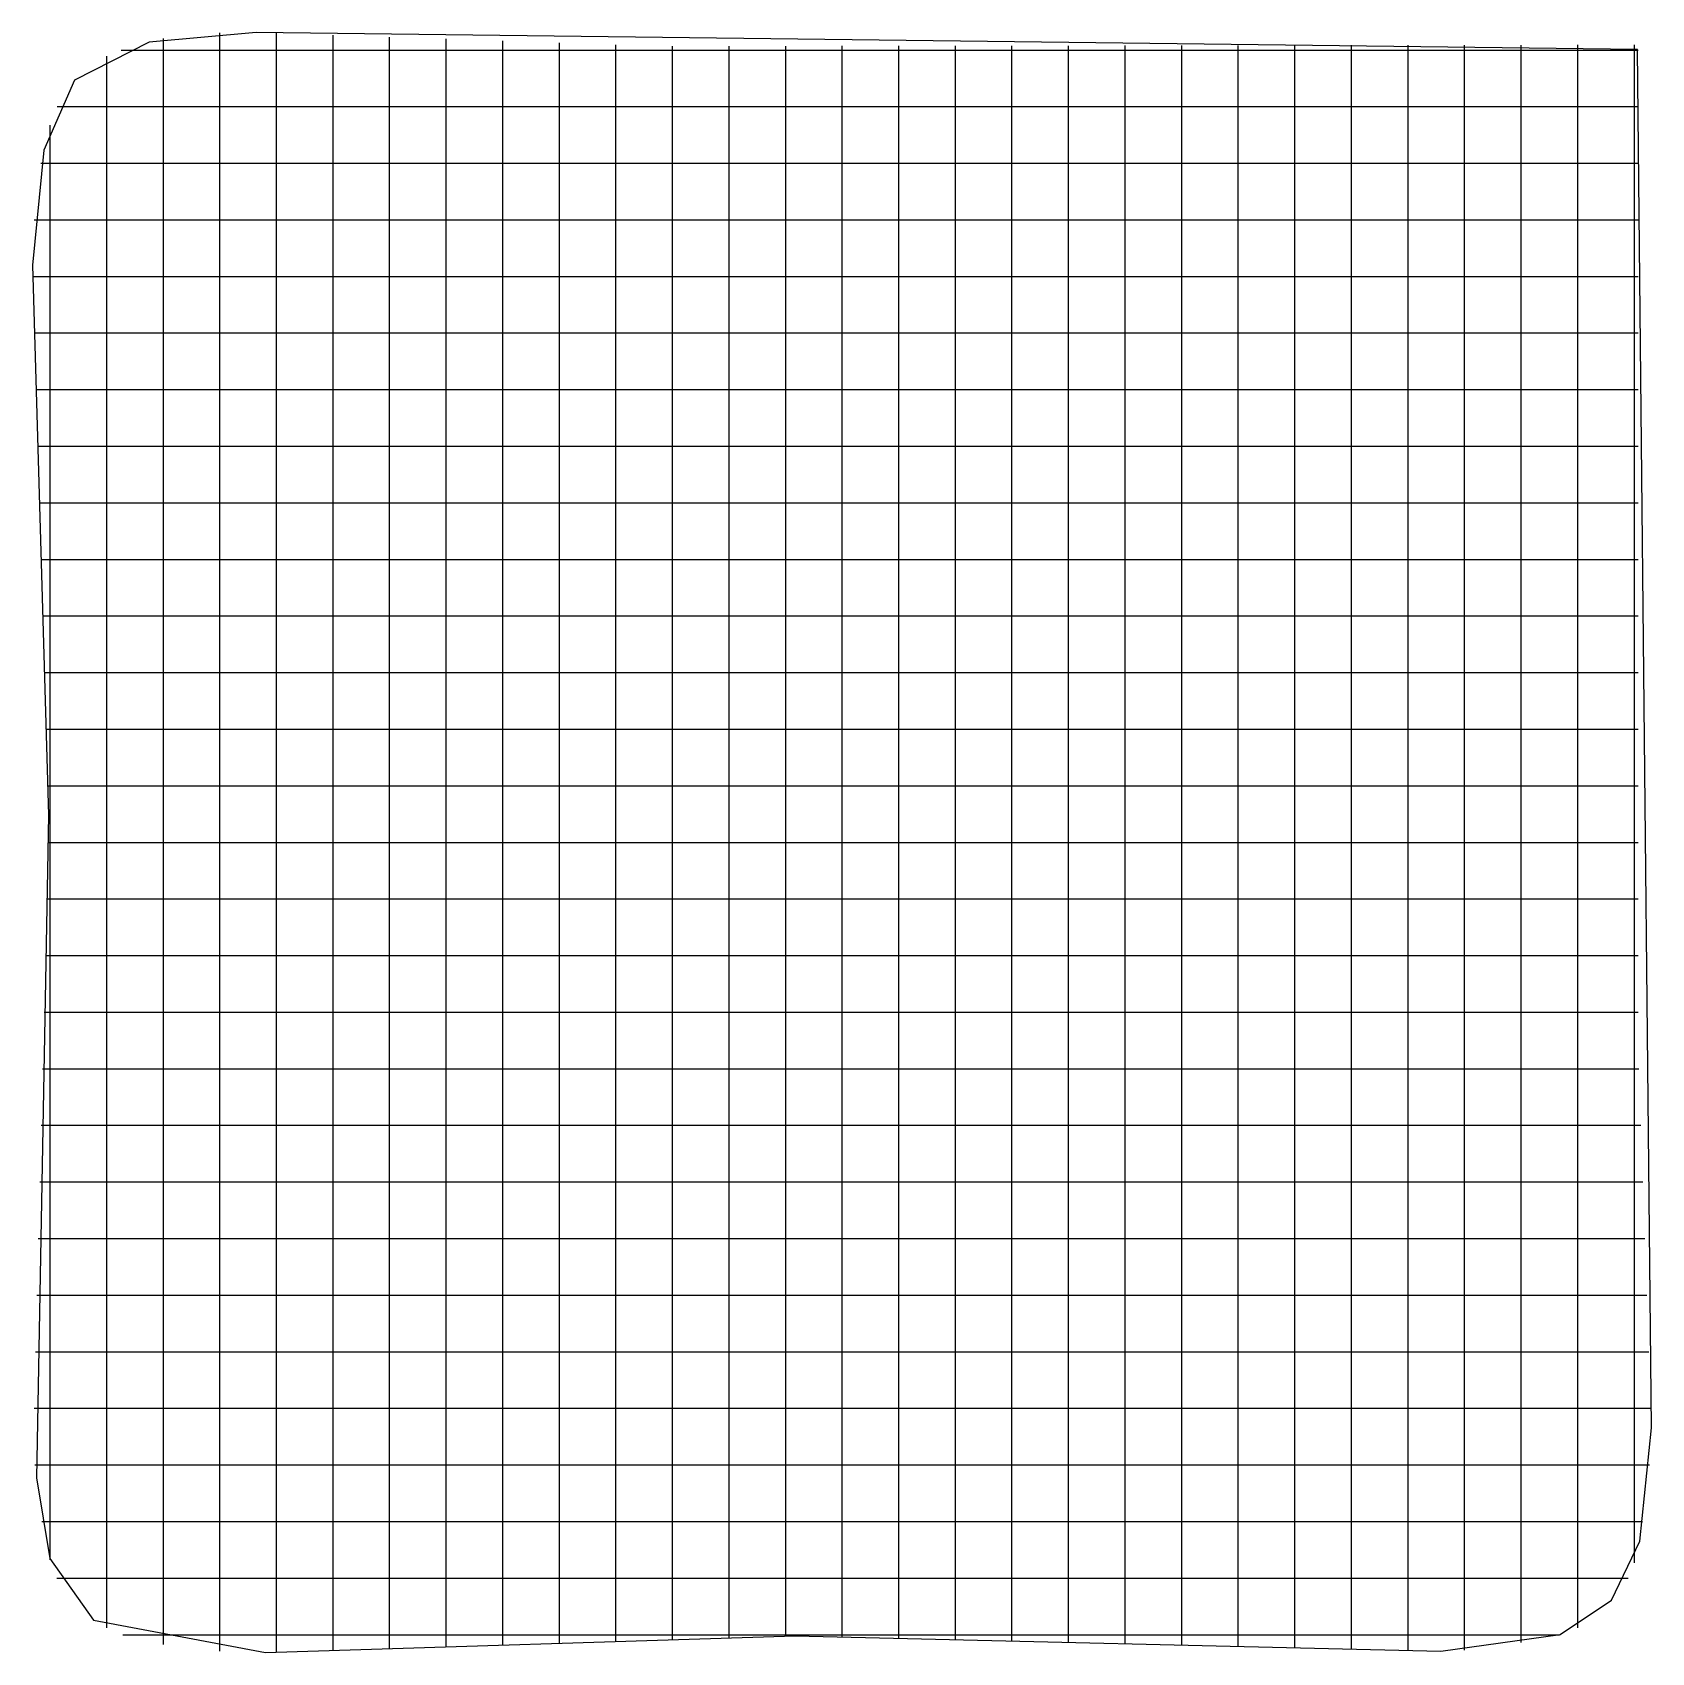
# Model space of a CAD drawing. Extents: x 0.4 to 14.7, y 0.4 to 14.7.
import ezdxf

# ---------------------------------------------------------------- set-up
doc = ezdxf.new("R2010")
doc.units = 0

msp = doc.modelspace()

# ---------------------------------------------------------------- linework, layer by layer
for p, q in [((2.412119, 14.747842), (1.466346, 14.662094)), ((2.412119, 14.747842), (1.466346, 14.662094)), ((2.092849, 14.743), (2.092849, 14.74381)), ((14.621195, 14.59745), (2.412119, 14.747842)), ((14.621195, 14.59745), (2.412119, 14.747842)), ((1.466346, 14.662094), (0.807114, 14.325211)), ((1.466346, 14.662094), (0.807114, 14.325211)), ((1.592849, 14.452097), (1.592849, 14.695)), ((2.092849, 14.500097), (2.092849, 14.743)), ((2.592849, 14.499097), (2.592849, 14.742)), ((3.092849, 14.481097), (3.092849, 14.724)), ((3.592849, 14.464097), (3.592849, 14.707)), ((4.092849, 14.68919), (4.092849, 14.69)), ((4.092849, 14.446287), (4.092849, 14.68919)), ((4.592849, 14.429097), (4.592849, 14.672)), ((5.092849, 14.412097), (5.092849, 14.655)), ((5.592849, 14.394097), (5.592849, 14.637)), ((6.092849, 14.382097), (6.092849, 14.625)), ((6.592849, 14.383097), (6.592849, 14.626)), ((7.092849, 14.384097), (7.092849, 14.627)), ((7.592849, 14.385097), (7.592849, 14.628)), ((8.092849, 14.385097), (8.092849, 14.628)), ((8.592849, 14.386097), (8.592849, 14.629)), ((9.092849, 14.387097), (9.092849, 14.63)), ((9.592849, 14.387097), (9.592849, 14.63)), ((10.092849, 14.388097), (10.092849, 14.631)), ((10.592849, 14.389097), (10.592849, 14.632)), ((11.092849, 14.390097), (11.092849, 14.633)), ((11.592849, 14.390097), (11.592849, 14.633)), ((12.092849, 14.391097), (12.092849, 14.634)), ((12.592849, 14.392097), (12.592849, 14.635)), ((13.092849, 14.63519), (13.092849, 14.636)), ((13.092849, 14.393097), (13.092849, 14.63519)), ((13.592849, 14.393097), (13.592849, 14.636)), ((14.092849, 14.394097), (14.092849, 14.637)), ((14.592849, 14.395097), (14.592849, 14.638)), ((1.092849, 14.53619), (1.092849, 14.537)), ((1.092849, 14.293287), (1.092849, 14.53619)), ((1.221, 14.592238), (1.463903, 14.592238)), ((1.221, 14.592238), (1.463903, 14.592238)), ((1.463903, 14.592238), (1.560016, 14.592238)), ((1.560016, 14.592238), (1.617113, 14.592238)), ((1.617113, 14.592238), (2.831629, 14.592238)), ((2.092849, 14.234216), (2.092849, 14.500097)), ((2.592849, 14.231694), (2.592849, 14.499097)), ((2.831629, 14.592238), (3.117113, 14.592238)), ((3.092849, 14.220165), (3.092849, 14.481097)), ((3.117113, 14.592238), (3.360016, 14.592238)), ((3.360016, 14.592238), (3.417113, 14.592238)), ((3.417113, 14.592238), (4.631629, 14.592238)), ((3.592849, 14.209445), (3.592849, 14.464097)), ((4.631629, 14.592238), (4.917113, 14.592238)), ((4.917113, 14.592238), (5.160016, 14.592238)), ((5.160016, 14.592238), (5.217113, 14.592238)), ((5.217113, 14.592238), (5.903719, 14.592238)), ((5.903719, 14.592238), (6.146623, 14.592238)), ((6.146623, 14.592238), (6.432106, 14.592238)), ((6.432106, 14.592238), (7.646623, 14.592238)), ((7.646623, 14.592238), (7.703719, 14.592238)), ((7.703719, 14.592238), (7.946623, 14.592238)), ((7.946623, 14.592238), (8.232106, 14.592238)), ((8.232106, 14.592238), (9.446623, 14.592238)), ((9.446623, 14.592238), (9.503719, 14.592238)), ((9.503719, 14.592238), (9.746623, 14.592238)), ((9.746623, 14.592238), (10.032106, 14.592238)), ((10.032106, 14.592238), (11.246623, 14.592238)), ((11.246623, 14.592238), (11.303719, 14.592238)), ((11.303719, 14.592238), (11.546623, 14.592238)), ((11.546623, 14.592238), (11.832106, 14.592238)), ((11.832106, 14.592238), (13.046623, 14.592238)), ((13.046623, 14.592238), (13.103719, 14.592238)), ((13.103719, 14.592238), (13.346623, 14.592238)), ((13.346623, 14.592238), (13.632106, 14.592238)), ((13.632106, 14.592238), (14.568903, 14.592238)), ((14.568903, 14.592238), (14.626, 14.592238)), ((14.745439, 2.418902), (14.621195, 14.59745)), ((14.745439, 2.418902), (14.621195, 14.59745)), ((0.807114, 14.325211), (0.537344, 13.707926)), ((0.807114, 14.325211), (0.537344, 13.707926)), ((1.592849, 14.20639), (1.592849, 14.452097)), ((4.092849, 14.197726), (4.092849, 14.446287)), ((4.592849, 14.187006), (4.592849, 14.429097)), ((5.092849, 14.176287), (5.092849, 14.412097)), ((5.592849, 14.164758), (5.592849, 14.394097)), ((6.092849, 14.158087), (6.092849, 14.382097)), ((6.592849, 14.161752), (6.592849, 14.383097)), ((7.092849, 14.165606), (7.092849, 14.384097)), ((7.592849, 14.165655), (7.592849, 14.385097)), ((8.092849, 14.163371), (8.092849, 14.385097)), ((8.592849, 14.161897), (8.592849, 14.386097)), ((9.092849, 14.160423), (9.092849, 14.387097)), ((9.592849, 14.158139), (9.592849, 14.387097)), ((10.092849, 14.156665), (10.092849, 14.388097)), ((10.592849, 14.15519), (10.592849, 14.389097)), ((11.092849, 14.153716), (11.092849, 14.390097)), ((11.592849, 14.151432), (11.592849, 14.390097)), ((12.092849, 14.149958), (12.092849, 14.391097)), ((12.592849, 14.148484), (12.592849, 14.392097)), ((13.092849, 14.149294), (13.092849, 14.393097)), ((13.592849, 14.162235), (13.592849, 14.393097)), ((14.092849, 14.187977), (14.092849, 14.394097)), ((14.592849, 14.297652), (14.592849, 14.395097)), ((1.092849, 14.1062), (1.092849, 14.293287)), ((1.592849, 12.991874), (1.592849, 14.20639)), ((2.092849, 13.0197), (2.092849, 14.234216)), ((2.592849, 13.016368), (2.592849, 14.231694)), ((3.092849, 13.005648), (3.092849, 14.220165)), ((3.592849, 12.994929), (3.592849, 14.209445)), ((4.092849, 12.98321), (4.092849, 14.197726)), ((4.592849, 12.97249), (4.592849, 14.187006)), ((5.092849, 12.961771), (5.092849, 14.176287)), ((14.092849, 12.973461), (14.092849, 14.187977)), ((14.592849, 14.240745), (14.592849, 14.297652)), ((14.592849, 13.026229), (14.592849, 14.240745)), ((0.654, 14.092238), (0.896903, 14.092238)), ((0.654, 14.092238), (0.896903, 14.092238)), ((0.896903, 14.092238), (1.100929, 14.092238)), ((1.092849, 12.891684), (1.092849, 14.1062)), ((1.100929, 14.092238), (2.315445, 14.092238)), ((2.315445, 14.092238), (2.372542, 14.092238)), ((2.372542, 14.092238), (2.615445, 14.092238)), ((2.615445, 14.092238), (2.900929, 14.092238)), ((2.900929, 14.092238), (4.115445, 14.092238)), ((4.115445, 14.092238), (4.172542, 14.092238)), ((4.172542, 14.092238), (4.415445, 14.092238)), ((4.415445, 14.092238), (4.700929, 14.092238)), ((4.700929, 14.092238), (5.915445, 14.092238)), ((5.592849, 12.950242), (5.592849, 14.164758)), ((5.915445, 14.092238), (5.972542, 14.092238)), ((5.972542, 14.092238), (6.215445, 14.092238)), ((6.092849, 12.943571), (6.092849, 14.158087)), ((6.215445, 14.092238), (6.500929, 14.092238)), ((6.500929, 14.092238), (7.715445, 14.092238)), ((6.592849, 12.947235), (6.592849, 14.161752)), ((7.092849, 12.95109), (7.092849, 14.165606)), ((7.592849, 12.950329), (7.592849, 14.165655)), ((7.715445, 14.092238), (7.772542, 14.092238)), ((7.772542, 14.092238), (8.015445, 14.092238)), ((8.015445, 14.092238), (8.300929, 14.092238)), ((8.092849, 12.948855), (8.092849, 14.163371)), ((8.300929, 14.092238), (9.515445, 14.092238)), ((8.592849, 12.947381), (8.592849, 14.161897)), ((9.092849, 12.945906), (9.092849, 14.160423)), ((9.515445, 14.092238), (9.572542, 14.092238)), ((9.572542, 14.092238), (9.815445, 14.092238)), ((9.592849, 12.943623), (9.592849, 14.158139)), ((9.815445, 14.092238), (10.100929, 14.092238)), ((10.092849, 12.942148), (10.092849, 14.156665)), ((10.100929, 14.092238), (11.315445, 14.092238)), ((10.592849, 12.940674), (10.592849, 14.15519)), ((11.092849, 12.93839), (11.092849, 14.153716)), ((11.315445, 14.092238), (11.372542, 14.092238)), ((11.372542, 14.092238), (11.615445, 14.092238)), ((11.592849, 12.936916), (11.592849, 14.151432)), ((11.615445, 14.092238), (11.900929, 14.092238)), ((11.900929, 14.092238), (13.115445, 14.092238)), ((12.092849, 12.935442), (12.092849, 14.149958)), ((12.592849, 12.933968), (12.592849, 14.148484)), ((13.092849, 12.933968), (13.092849, 14.149294)), ((13.115445, 14.092238), (13.172542, 14.092238)), ((13.172542, 14.092238), (13.415445, 14.092238)), ((13.415445, 14.092238), (13.700929, 14.092238)), ((13.592849, 12.947719), (13.592849, 14.162235)), ((13.700929, 14.092238), (14.568903, 14.092238)), ((14.568903, 14.092238), (14.626, 14.092238)), ((0.592849, 13.91473), (0.592849, 13.929)), ((0.592849, 13.671809), (0.592849, 13.91473)), ((0.537344, 13.707926), (0.435519, 12.690955)), ((0.537344, 13.707926), (0.435519, 12.690955)), ((0.592849, 13.386339), (0.592849, 13.671809)), ((0.511, 13.592238), (0.753903, 13.592238)), ((0.511, 13.592238), (0.753903, 13.592238)), ((0.753903, 13.592238), (0.985145, 13.592238)), ((0.985145, 13.592238), (2.199661, 13.592238)), ((2.199661, 13.592238), (2.256758, 13.592238)), ((2.256758, 13.592238), (2.499661, 13.592238)), ((2.499661, 13.592238), (2.785145, 13.592238)), ((2.785145, 13.592238), (3.999661, 13.592238)), ((3.999661, 13.592238), (4.056758, 13.592238)), ((4.056758, 13.592238), (4.299661, 13.592238)), ((4.299661, 13.592238), (4.585145, 13.592238)), ((4.585145, 13.592238), (5.799661, 13.592238)), ((5.799661, 13.592238), (5.856758, 13.592238)), ((5.856758, 13.592238), (6.099661, 13.592238)), ((6.099661, 13.592238), (6.385145, 13.592238)), ((6.385145, 13.592238), (7.599661, 13.592238)), ((7.599661, 13.592238), (7.656758, 13.592238)), ((7.656758, 13.592238), (7.899661, 13.592238)), ((7.899661, 13.592238), (8.185145, 13.592238)), ((8.185145, 13.592238), (9.399661, 13.592238)), ((9.399661, 13.592238), (9.456758, 13.592238)), ((9.456758, 13.592238), (9.699661, 13.592238)), ((9.699661, 13.592238), (9.985145, 13.592238)), ((9.985145, 13.592238), (11.199661, 13.592238)), ((11.199661, 13.592238), (11.256758, 13.592238)), ((11.256758, 13.592238), (11.499661, 13.592238)), ((11.499661, 13.592238), (11.785145, 13.592238)), ((11.785145, 13.592238), (12.999661, 13.592238)), ((12.999661, 13.592238), (13.056758, 13.592238)), ((13.056758, 13.592238), (13.299661, 13.592238)), ((13.299661, 13.592238), (13.585145, 13.592238)), ((13.585145, 13.592238), (14.568903, 13.592238)), ((14.568903, 13.592238), (14.626, 13.592238)), ((0.592849, 12.171823), (0.592849, 13.386339)), ((0.451, 13.092238), (0.693903, 13.092238)), ((0.451, 13.092238), (0.693903, 13.092238)), ((0.693903, 13.092238), (0.936565, 13.092238)), ((0.936565, 13.092238), (2.151081, 13.092238)), ((2.151081, 13.092238), (2.208177, 13.092238)), ((2.208177, 13.092238), (2.451081, 13.092238)), ((2.451081, 13.092238), (2.736565, 13.092238)), ((2.736565, 13.092238), (3.951081, 13.092238)), ((3.951081, 13.092238), (4.008177, 13.092238)), ((4.008177, 13.092238), (4.251081, 13.092238)), ((4.251081, 13.092238), (4.536565, 13.092238)), ((4.536565, 13.092238), (5.751081, 13.092238)), ((5.751081, 13.092238), (5.808177, 13.092238)), ((5.808177, 13.092238), (6.051081, 13.092238)), ((6.051081, 13.092238), (6.336565, 13.092238)), ((6.336565, 13.092238), (7.551081, 13.092238)), ((7.551081, 13.092238), (7.608177, 13.092238)), ((7.608177, 13.092238), (7.851081, 13.092238)), ((7.851081, 13.092238), (8.136565, 13.092238)), ((8.136565, 13.092238), (9.351081, 13.092238)), ((9.351081, 13.092238), (9.408177, 13.092238)), ((9.408177, 13.092238), (9.651081, 13.092238)), ((9.651081, 13.092238), (9.936565, 13.092238)), ((9.936565, 13.092238), (11.151081, 13.092238)), ((11.151081, 13.092238), (11.208177, 13.092238)), ((11.208177, 13.092238), (11.451081, 13.092238)), ((11.451081, 13.092238), (11.736565, 13.092238)), ((11.736565, 13.092238), (12.951081, 13.092238)), ((12.951081, 13.092238), (13.008177, 13.092238)), ((13.008177, 13.092238), (13.251081, 13.092238)), ((13.251081, 13.092238), (13.536565, 13.092238)), ((13.536565, 13.092238), (14.568903, 13.092238)), ((14.568903, 13.092238), (14.626, 13.092238)), ((14.592849, 12.740555), (14.592849, 13.026229)), ((1.092849, 12.834587), (1.092849, 12.891684)), ((1.592849, 12.934777), (1.592849, 12.991874)), ((1.592849, 12.691874), (1.592849, 12.934777)), ((2.092849, 12.962794), (2.092849, 13.0197)), ((2.092849, 12.71989), (2.092849, 12.962794)), ((2.592849, 12.959271), (2.592849, 13.016368)), ((2.592849, 12.717177), (2.592849, 12.959271)), ((3.092849, 12.948552), (3.092849, 13.005648)), ((3.092849, 12.705648), (3.092849, 12.948552)), ((3.592849, 12.937832), (3.592849, 12.994929)), ((3.592849, 12.694929), (3.592849, 12.937832)), ((4.092849, 12.926303), (4.092849, 12.98321)), ((4.092849, 12.6834), (4.092849, 12.926303)), ((4.592849, 12.915394), (4.592849, 12.97249)), ((4.592849, 12.67249), (4.592849, 12.915394)), ((5.092849, 12.904674), (5.092849, 12.961771)), ((5.092849, 12.661771), (5.092849, 12.904674)), ((5.592849, 12.893145), (5.592849, 12.950242)), ((5.592849, 12.650242), (5.592849, 12.893145)), ((6.092849, 12.886474), (6.092849, 12.943571)), ((6.092849, 12.643571), (6.092849, 12.886474)), ((6.592849, 12.890329), (6.592849, 12.947235)), ((6.592849, 12.647426), (6.592849, 12.890329)), ((7.092849, 12.893994), (7.092849, 12.95109)), ((7.092849, 12.65109), (7.092849, 12.893994)), ((7.592849, 12.893232), (7.592849, 12.950329)), ((7.592849, 12.651139), (7.592849, 12.893232)), ((8.092849, 12.891758), (8.092849, 12.948855)), ((8.092849, 12.648855), (8.092849, 12.891758)), ((8.592849, 12.890284), (8.592849, 12.947381)), ((8.592849, 12.647381), (8.592849, 12.890284)), ((9.092849, 12.88881), (9.092849, 12.945906)), ((9.092849, 12.645906), (9.092849, 12.88881)), ((9.592849, 12.886526), (9.592849, 12.943623)), ((9.592849, 12.643623), (9.592849, 12.886526)), ((10.092849, 12.885052), (10.092849, 12.942148)), ((10.092849, 12.642148), (10.092849, 12.885052)), ((10.592849, 12.883577), (10.592849, 12.940674)), ((10.592849, 12.640674), (10.592849, 12.883577)), ((11.092849, 12.881294), (11.092849, 12.93839)), ((11.592849, 12.879819), (11.592849, 12.936916)), ((12.092849, 12.878345), (12.092849, 12.935442)), ((12.592849, 12.876871), (12.592849, 12.933968)), ((13.092849, 12.876871), (13.092849, 12.933968)), ((13.592849, 12.890623), (13.592849, 12.947719)), ((13.592849, 12.647719), (13.592849, 12.890623)), ((14.092849, 12.916365), (14.092849, 12.973461)), ((14.092849, 12.673461), (14.092849, 12.916365)), ((1.092849, 12.591684), (1.092849, 12.834587)), ((11.092849, 12.6392), (11.092849, 12.881294)), ((11.592849, 12.636916), (11.592849, 12.879819)), ((12.092849, 12.635442), (12.092849, 12.878345)), ((12.592849, 12.633968), (12.592849, 12.876871)), ((13.092849, 12.634777), (13.092849, 12.876871)), ((14.592849, 12.497652), (14.592849, 12.740555)), ((0.435519, 12.690955), (0.578743, 7.833595)), ((0.435519, 12.690955), (0.578743, 7.833595)), ((1.592849, 12.40639), (1.592849, 12.691874)), ((2.092849, 12.434216), (2.092849, 12.71989)), ((2.592849, 12.431694), (2.592849, 12.717177)), ((3.092849, 12.420165), (3.092849, 12.705648)), ((3.592849, 12.409445), (3.592849, 12.694929)), ((4.092849, 12.397726), (4.092849, 12.6834)), ((4.592849, 12.387006), (4.592849, 12.67249)), ((5.092849, 12.376287), (5.092849, 12.661771)), ((5.592849, 12.364758), (5.592849, 12.650242)), ((6.092849, 12.358087), (6.092849, 12.643571)), ((6.592849, 12.361752), (6.592849, 12.647426)), ((7.092849, 12.365606), (7.092849, 12.65109)), ((7.592849, 12.365655), (7.592849, 12.651139)), ((8.092849, 12.363371), (8.092849, 12.648855)), ((8.592849, 12.361897), (8.592849, 12.647381)), ((9.092849, 12.360423), (9.092849, 12.645906)), ((9.592849, 12.358139), (9.592849, 12.643623)), ((10.092849, 12.356665), (10.092849, 12.642148)), ((10.592849, 12.35519), (10.592849, 12.640674)), ((11.092849, 12.353716), (11.092849, 12.6392)), ((11.592849, 12.351432), (11.592849, 12.636916)), ((12.092849, 12.349958), (12.092849, 12.635442)), ((12.592849, 12.348484), (12.592849, 12.633968)), ((13.092849, 12.349294), (13.092849, 12.634777)), ((13.592849, 12.362235), (13.592849, 12.647719)), ((14.092849, 12.387977), (14.092849, 12.673461)), ((0.438, 12.592238), (0.680903, 12.592238)), ((0.438, 12.592238), (0.680903, 12.592238)), ((0.680903, 12.592238), (0.926039, 12.592238)), ((0.926039, 12.592238), (2.140555, 12.592238)), ((1.092849, 12.3062), (1.092849, 12.591684)), ((2.140555, 12.592238), (2.197652, 12.592238)), ((2.197652, 12.592238), (2.440555, 12.592238)), ((2.440555, 12.592238), (2.726039, 12.592238)), ((2.726039, 12.592238), (3.940555, 12.592238)), ((3.940555, 12.592238), (3.997652, 12.592238)), ((3.997652, 12.592238), (4.240555, 12.592238)), ((4.240555, 12.592238), (4.526039, 12.592238)), ((4.526039, 12.592238), (5.740555, 12.592238)), ((5.740555, 12.592238), (5.797652, 12.592238)), ((5.797652, 12.592238), (6.040555, 12.592238)), ((6.040555, 12.592238), (6.326039, 12.592238)), ((6.326039, 12.592238), (7.540555, 12.592238)), ((7.540555, 12.592238), (7.597652, 12.592238)), ((7.597652, 12.592238), (7.840555, 12.592238)), ((7.840555, 12.592238), (8.126039, 12.592238)), ((8.126039, 12.592238), (9.340555, 12.592238)), ((9.340555, 12.592238), (9.397652, 12.592238)), ((9.397652, 12.592238), (9.640555, 12.592238)), ((9.640555, 12.592238), (9.926039, 12.592238)), ((9.926039, 12.592238), (11.140555, 12.592238)), ((11.140555, 12.592238), (11.197652, 12.592238)), ((11.197652, 12.592238), (11.440555, 12.592238)), ((11.440555, 12.592238), (11.726039, 12.592238)), ((11.726039, 12.592238), (12.940555, 12.592238)), ((12.940555, 12.592238), (12.997652, 12.592238)), ((12.997652, 12.592238), (13.240555, 12.592238)), ((13.240555, 12.592238), (13.526039, 12.592238)), ((13.526039, 12.592238), (14.568903, 12.592238)), ((14.568903, 12.592238), (14.626, 12.592238)), ((14.592849, 12.440745), (14.592849, 12.497652)), ((1.592849, 11.191874), (1.592849, 12.40639)), ((2.092849, 11.2197), (2.092849, 12.434216)), ((2.592849, 11.216368), (2.592849, 12.431694)), ((3.092849, 11.205648), (3.092849, 12.420165)), ((3.592849, 11.194929), (3.592849, 12.409445)), ((4.092849, 11.18321), (4.092849, 12.397726)), ((4.592849, 11.17249), (4.592849, 12.387006)), ((5.092849, 11.161771), (5.092849, 12.376287)), ((5.592849, 11.150242), (5.592849, 12.364758)), ((6.092849, 11.143571), (6.092849, 12.358087)), ((6.592849, 11.147235), (6.592849, 12.361752)), ((7.092849, 11.15109), (7.092849, 12.365606)), ((7.592849, 11.150329), (7.592849, 12.365655)), ((8.092849, 11.148855), (8.092849, 12.363371)), ((8.592849, 11.147381), (8.592849, 12.361897)), ((9.092849, 11.145906), (9.092849, 12.360423)), ((9.592849, 11.143623), (9.592849, 12.358139)), ((10.092849, 11.142148), (10.092849, 12.356665)), ((10.592849, 11.140674), (10.592849, 12.35519)), ((11.092849, 11.13839), (11.092849, 12.353716)), ((11.592849, 11.136916), (11.592849, 12.351432)), ((12.092849, 11.135442), (12.092849, 12.349958)), ((12.592849, 11.133968), (12.592849, 12.348484)), ((13.092849, 11.133968), (13.092849, 12.349294)), ((13.592849, 11.147719), (13.592849, 12.362235)), ((14.092849, 11.173461), (14.092849, 12.387977)), ((14.592849, 11.226229), (14.592849, 12.440745)), ((0.592849, 12.114726), (0.592849, 12.171823)), ((1.092849, 11.091684), (1.092849, 12.3062)), ((0.453, 12.092238), (0.695903, 12.092238)), ((0.453, 12.092238), (0.695903, 12.092238)), ((0.592849, 11.871823), (0.592849, 12.114726)), ((0.695903, 12.092238), (0.938184, 12.092238)), ((0.938184, 12.092238), (2.1527, 12.092238)), ((2.1527, 12.092238), (2.209797, 12.092238)), ((2.209797, 12.092238), (2.4527, 12.092238)), ((2.4527, 12.092238), (2.738184, 12.092238)), ((2.738184, 12.092238), (3.9527, 12.092238)), ((3.9527, 12.092238), (4.009797, 12.092238)), ((4.009797, 12.092238), (4.2527, 12.092238)), ((4.2527, 12.092238), (4.538184, 12.092238)), ((4.538184, 12.092238), (5.7527, 12.092238)), ((5.7527, 12.092238), (5.809797, 12.092238)), ((5.809797, 12.092238), (6.0527, 12.092238)), ((6.0527, 12.092238), (6.338184, 12.092238)), ((6.338184, 12.092238), (7.5527, 12.092238)), ((7.5527, 12.092238), (7.609797, 12.092238)), ((7.609797, 12.092238), (7.8527, 12.092238)), ((7.8527, 12.092238), (8.138184, 12.092238)), ((8.138184, 12.092238), (9.3527, 12.092238)), ((9.3527, 12.092238), (9.409797, 12.092238)), ((9.409797, 12.092238), (9.6527, 12.092238)), ((9.6527, 12.092238), (9.938184, 12.092238)), ((9.938184, 12.092238), (11.1527, 12.092238)), ((11.1527, 12.092238), (11.209797, 12.092238)), ((11.209797, 12.092238), (11.4527, 12.092238)), ((11.4527, 12.092238), (11.738184, 12.092238)), ((11.738184, 12.092238), (12.9527, 12.092238)), ((12.9527, 12.092238), (13.009797, 12.092238)), ((13.009797, 12.092238), (13.2527, 12.092238)), ((13.2527, 12.092238), (13.538184, 12.092238)), ((13.538184, 12.092238), (14.568903, 12.092238)), ((14.568903, 12.092238), (14.626, 12.092238)), ((0.592849, 11.586339), (0.592849, 11.871823)), ((0.468, 11.592238), (0.710903, 11.592238)), ((0.468, 11.592238), (0.710903, 11.592238)), ((0.592849, 10.371823), (0.592849, 11.586339)), ((0.710903, 11.592238), (0.950329, 11.592238)), ((0.950329, 11.592238), (2.164845, 11.592238)), ((2.164845, 11.592238), (2.221942, 11.592238)), ((2.221942, 11.592238), (2.464845, 11.592238)), ((2.464845, 11.592238), (2.750329, 11.592238)), ((2.750329, 11.592238), (3.964845, 11.592238)), ((3.964845, 11.592238), (4.021942, 11.592238)), ((4.021942, 11.592238), (4.264845, 11.592238)), ((4.264845, 11.592238), (4.550329, 11.592238)), ((4.550329, 11.592238), (5.764845, 11.592238)), ((5.764845, 11.592238), (5.821942, 11.592238)), ((5.821942, 11.592238), (6.064845, 11.592238)), ((6.064845, 11.592238), (6.350329, 11.592238)), ((6.350329, 11.592238), (7.564845, 11.592238)), ((7.564845, 11.592238), (7.621942, 11.592238)), ((7.621942, 11.592238), (7.864845, 11.592238)), ((7.864845, 11.592238), (8.150329, 11.592238)), ((8.150329, 11.592238), (9.364845, 11.592238)), ((9.364845, 11.592238), (9.421942, 11.592238)), ((9.421942, 11.592238), (9.664845, 11.592238)), ((9.664845, 11.592238), (9.950329, 11.592238)), ((9.950329, 11.592238), (11.164845, 11.592238)), ((11.164845, 11.592238), (11.221942, 11.592238)), ((11.221942, 11.592238), (11.464845, 11.592238)), ((11.464845, 11.592238), (11.750329, 11.592238)), ((11.750329, 11.592238), (12.964845, 11.592238)), ((12.964845, 11.592238), (13.021942, 11.592238)), ((13.021942, 11.592238), (13.264845, 11.592238)), ((13.264845, 11.592238), (13.550329, 11.592238)), ((13.550329, 11.592238), (14.568903, 11.592238)), ((14.568903, 11.592238), (14.626, 11.592238)), ((1.592849, 11.134777), (1.592849, 11.191874)), ((2.092849, 11.162794), (2.092849, 11.2197)), ((2.592849, 11.159271), (2.592849, 11.216368)), ((3.092849, 11.148552), (3.092849, 11.205648)), ((3.592849, 11.137832), (3.592849, 11.194929)), ((4.092849, 11.126303), (4.092849, 11.18321)), ((4.592849, 11.115394), (4.592849, 11.17249)), ((14.092849, 11.116365), (14.092849, 11.173461)), ((14.592849, 10.940555), (14.592849, 11.226229)), ((0.484, 11.092238), (0.726903, 11.092238)), ((0.484, 11.092238), (0.726903, 11.092238)), ((0.726903, 11.092238), (0.963284, 11.092238)), ((0.963284, 11.092238), (2.1778, 11.092238)), ((1.092849, 11.034587), (1.092849, 11.091684)), ((1.092849, 10.791684), (1.092849, 11.034587)), ((1.592849, 10.891874), (1.592849, 11.134777)), ((2.092849, 10.91989), (2.092849, 11.162794)), ((2.1778, 11.092238), (2.234897, 11.092238)), ((2.234897, 11.092238), (2.4778, 11.092238)), ((2.4778, 11.092238), (2.763284, 11.092238)), ((2.592849, 10.917177), (2.592849, 11.159271)), ((2.763284, 11.092238), (3.9778, 11.092238)), ((3.092849, 10.905648), (3.092849, 11.148552)), ((3.592849, 10.894929), (3.592849, 11.137832)), ((3.9778, 11.092238), (4.034897, 11.092238)), ((4.034897, 11.092238), (4.2778, 11.092238)), ((4.092849, 10.8834), (4.092849, 11.126303)), ((4.2778, 11.092238), (4.563284, 11.092238)), ((4.563284, 11.092238), (5.7778, 11.092238)), ((4.592849, 10.87249), (4.592849, 11.115394)), ((5.092849, 11.104674), (5.092849, 11.161771)), ((5.092849, 10.861771), (5.092849, 11.104674)), ((5.592849, 11.093145), (5.592849, 11.150242)), ((5.592849, 10.850242), (5.592849, 11.093145)), ((5.7778, 11.092238), (5.834897, 11.092238)), ((5.834897, 11.092238), (6.0778, 11.092238)), ((6.0778, 11.092238), (6.363284, 11.092238)), ((6.092849, 11.086474), (6.092849, 11.143571)), ((6.092849, 10.843571), (6.092849, 11.086474)), ((6.363284, 11.092238), (7.5778, 11.092238)), ((6.592849, 11.090329), (6.592849, 11.147235)), ((6.592849, 10.847426), (6.592849, 11.090329)), ((7.092849, 11.093994), (7.092849, 11.15109)), ((7.092849, 10.85109), (7.092849, 11.093994)), ((7.5778, 11.092238), (7.634897, 11.092238)), ((7.592849, 11.093232), (7.592849, 11.150329)), ((7.592849, 10.851139), (7.592849, 11.093232)), ((7.634897, 11.092238), (7.8778, 11.092238)), ((7.8778, 11.092238), (8.163284, 11.092238)), ((8.092849, 11.091758), (8.092849, 11.148855)), ((8.092849, 10.848855), (8.092849, 11.091758)), ((8.163284, 11.092238), (9.3778, 11.092238)), ((8.592849, 11.090284), (8.592849, 11.147381)), ((8.592849, 10.847381), (8.592849, 11.090284)), ((9.092849, 11.08881), (9.092849, 11.145906)), ((9.092849, 10.845906), (9.092849, 11.08881)), ((9.3778, 11.092238), (9.434897, 11.092238)), ((9.434897, 11.092238), (9.6778, 11.092238)), ((9.592849, 11.086526), (9.592849, 11.143623)), ((9.592849, 10.843623), (9.592849, 11.086526)), ((9.6778, 11.092238), (9.963284, 11.092238)), ((9.963284, 11.092238), (11.1778, 11.092238)), ((10.092849, 11.085052), (10.092849, 11.142148)), ((10.092849, 10.842148), (10.092849, 11.085052)), ((10.592849, 11.083577), (10.592849, 11.140674)), ((10.592849, 10.840674), (10.592849, 11.083577)), ((11.092849, 11.081294), (11.092849, 11.13839)), ((11.092849, 10.8392), (11.092849, 11.081294)), ((11.1778, 11.092238), (11.234897, 11.092238)), ((11.234897, 11.092238), (11.4778, 11.092238)), ((11.4778, 11.092238), (11.763284, 11.092238)), ((11.592849, 11.079819), (11.592849, 11.136916)), ((11.592849, 10.836916), (11.592849, 11.079819)), ((11.763284, 11.092238), (12.9778, 11.092238)), ((12.092849, 11.078345), (12.092849, 11.135442)), ((12.092849, 10.835442), (12.092849, 11.078345)), ((12.592849, 11.076871), (12.592849, 11.133968)), ((12.592849, 10.833968), (12.592849, 11.076871)), ((12.9778, 11.092238), (13.034897, 11.092238)), ((13.034897, 11.092238), (13.2778, 11.092238)), ((13.092849, 11.076871), (13.092849, 11.133968)), ((13.092849, 10.834777), (13.092849, 11.076871)), ((13.2778, 11.092238), (13.563284, 11.092238)), ((13.563284, 11.092238), (14.568903, 11.092238)), ((13.592849, 11.090623), (13.592849, 11.147719)), ((13.592849, 10.847719), (13.592849, 11.090623)), ((14.092849, 10.873461), (14.092849, 11.116365)), ((14.568903, 11.092238), (14.626, 11.092238)), ((1.592849, 10.60639), (1.592849, 10.891874)), ((2.092849, 10.634216), (2.092849, 10.91989)), ((2.592849, 10.631694), (2.592849, 10.917177)), ((3.092849, 10.620165), (3.092849, 10.905648)), ((3.592849, 10.609445), (3.592849, 10.894929)), ((4.092849, 10.597726), (4.092849, 10.8834)), ((14.592849, 10.697652), (14.592849, 10.940555)), ((1.092849, 10.5062), (1.092849, 10.791684)), ((4.592849, 10.587006), (4.592849, 10.87249)), ((5.092849, 10.576287), (5.092849, 10.861771)), ((5.592849, 10.564758), (5.592849, 10.850242)), ((6.092849, 10.558087), (6.092849, 10.843571)), ((6.592849, 10.561752), (6.592849, 10.847426)), ((7.092849, 10.565606), (7.092849, 10.85109)), ((7.592849, 10.565655), (7.592849, 10.851139)), ((8.092849, 10.563371), (8.092849, 10.848855)), ((8.592849, 10.561897), (8.592849, 10.847381)), ((9.092849, 10.560423), (9.092849, 10.845906)), ((9.592849, 10.558139), (9.592849, 10.843623)), ((10.092849, 10.556665), (10.092849, 10.842148)), ((10.592849, 10.55519), (10.592849, 10.840674)), ((11.092849, 10.553716), (11.092849, 10.8392)), ((11.592849, 10.551432), (11.592849, 10.836916)), ((12.092849, 10.549958), (12.092849, 10.835442)), ((12.592849, 10.548484), (12.592849, 10.833968)), ((13.092849, 10.549294), (13.092849, 10.834777)), ((13.592849, 10.562235), (13.592849, 10.847719)), ((14.092849, 10.587977), (14.092849, 10.873461)), ((1.592849, 9.391874), (1.592849, 10.60639)), ((2.092849, 9.4197), (2.092849, 10.634216)), ((2.592849, 9.416368), (2.592849, 10.631694)), ((3.092849, 9.405648), (3.092849, 10.620165)), ((3.592849, 9.394929), (3.592849, 10.609445)), ((4.092849, 9.38321), (4.092849, 10.597726)), ((14.592849, 10.640745), (14.592849, 10.697652)), ((14.592849, 9.426229), (14.592849, 10.640745)), ((0.499, 10.592238), (0.741903, 10.592238)), ((0.499, 10.592238), (0.741903, 10.592238)), ((0.741903, 10.592238), (0.975429, 10.592238)), ((0.975429, 10.592238), (2.189945, 10.592238)), ((1.092849, 9.291684), (1.092849, 10.5062)), ((2.189945, 10.592238), (2.247042, 10.592238)), ((2.247042, 10.592238), (2.489945, 10.592238)), ((2.489945, 10.592238), (2.775429, 10.592238)), ((2.775429, 10.592238), (3.989945, 10.592238)), ((3.989945, 10.592238), (4.047042, 10.592238)), ((4.047042, 10.592238), (4.289945, 10.592238)), ((4.289945, 10.592238), (4.575429, 10.592238)), ((4.575429, 10.592238), (5.789945, 10.592238)), ((4.592849, 9.37249), (4.592849, 10.587006)), ((5.092849, 9.361771), (5.092849, 10.576287)), ((5.592849, 9.350242), (5.592849, 10.564758)), ((5.789945, 10.592238), (5.847042, 10.592238)), ((5.847042, 10.592238), (6.089945, 10.592238)), ((6.089945, 10.592238), (6.375429, 10.592238)), ((6.092849, 9.343571), (6.092849, 10.558087)), ((6.375429, 10.592238), (7.589945, 10.592238)), ((6.592849, 9.347235), (6.592849, 10.561752)), ((7.092849, 9.35109), (7.092849, 10.565606)), ((7.589945, 10.592238), (7.647042, 10.592238)), ((7.592849, 9.350329), (7.592849, 10.565655)), ((7.647042, 10.592238), (7.889945, 10.592238)), ((7.889945, 10.592238), (8.175429, 10.592238)), ((8.092849, 9.348855), (8.092849, 10.563371)), ((8.175429, 10.592238), (9.389945, 10.592238)), ((8.592849, 9.347381), (8.592849, 10.561897)), ((9.092849, 9.345906), (9.092849, 10.560423)), ((9.389945, 10.592238), (9.447042, 10.592238)), ((9.447042, 10.592238), (9.689945, 10.592238)), ((9.592849, 9.343623), (9.592849, 10.558139)), ((9.689945, 10.592238), (9.975429, 10.592238)), ((9.975429, 10.592238), (11.189945, 10.592238)), ((10.092849, 9.342148), (10.092849, 10.556665)), ((10.592849, 9.340674), (10.592849, 10.55519)), ((11.092849, 9.33839), (11.092849, 10.553716)), ((11.189945, 10.592238), (11.247042, 10.592238)), ((11.247042, 10.592238), (11.489945, 10.592238)), ((11.489945, 10.592238), (11.775429, 10.592238)), ((11.592849, 9.336916), (11.592849, 10.551432)), ((11.775429, 10.592238), (12.989945, 10.592238)), ((12.092849, 9.335442), (12.092849, 10.549958)), ((12.592849, 9.333968), (12.592849, 10.548484)), ((12.989945, 10.592238), (13.047042, 10.592238)), ((13.047042, 10.592238), (13.289945, 10.592238)), ((13.092849, 9.333968), (13.092849, 10.549294)), ((13.289945, 10.592238), (13.575429, 10.592238)), ((13.575429, 10.592238), (14.568903, 10.592238)), ((13.592849, 9.347719), (13.592849, 10.562235)), ((14.092849, 9.373461), (14.092849, 10.587977)), ((14.568903, 10.592238), (14.626, 10.592238)), ((0.592849, 10.314726), (0.592849, 10.371823)), ((0.592849, 10.071823), (0.592849, 10.314726)), ((0.514, 10.092238), (0.756903, 10.092238)), ((0.514, 10.092238), (0.756903, 10.092238)), ((0.592849, 9.786339), (0.592849, 10.071823)), ((0.756903, 10.092238), (0.987574, 10.092238)), ((0.987574, 10.092238), (2.20209, 10.092238)), ((2.20209, 10.092238), (2.259187, 10.092238)), ((2.259187, 10.092238), (2.50209, 10.092238)), ((2.50209, 10.092238), (2.787574, 10.092238)), ((2.787574, 10.092238), (4.00209, 10.092238)), ((4.00209, 10.092238), (4.059187, 10.092238)), ((4.059187, 10.092238), (4.30209, 10.092238)), ((4.30209, 10.092238), (4.587574, 10.092238)), ((4.587574, 10.092238), (5.80209, 10.092238)), ((5.80209, 10.092238), (5.859187, 10.092238)), ((5.859187, 10.092238), (6.10209, 10.092238)), ((6.10209, 10.092238), (6.387574, 10.092238)), ((6.387574, 10.092238), (7.60209, 10.092238)), ((7.60209, 10.092238), (7.659187, 10.092238)), ((7.659187, 10.092238), (7.90209, 10.092238)), ((7.90209, 10.092238), (8.187574, 10.092238)), ((8.187574, 10.092238), (9.40209, 10.092238)), ((9.40209, 10.092238), (9.459187, 10.092238)), ((9.459187, 10.092238), (9.70209, 10.092238)), ((9.70209, 10.092238), (9.987574, 10.092238)), ((9.987574, 10.092238), (11.20209, 10.092238)), ((11.20209, 10.092238), (11.259187, 10.092238)), ((11.259187, 10.092238), (11.50209, 10.092238)), ((11.50209, 10.092238), (11.787574, 10.092238)), ((11.787574, 10.092238), (13.00209, 10.092238)), ((13.00209, 10.092238), (13.059187, 10.092238)), ((13.059187, 10.092238), (13.30209, 10.092238)), ((13.30209, 10.092238), (13.587574, 10.092238)), ((13.587574, 10.092238), (14.568903, 10.092238)), ((14.568903, 10.092238), (14.626, 10.092238)), ((0.592849, 8.571823), (0.592849, 9.786339)), ((0.529, 9.592238), (0.771903, 9.592238)), ((0.529, 9.592238), (0.771903, 9.592238)), ((0.771903, 9.592238), (0.999719, 9.592238)), ((0.999719, 9.592238), (2.215045, 9.592238)), ((2.215045, 9.592238), (2.272142, 9.592238)), ((2.272142, 9.592238), (2.514235, 9.592238)), ((2.514235, 9.592238), (2.799719, 9.592238)), ((2.799719, 9.592238), (4.015045, 9.592238)), ((4.015045, 9.592238), (4.072142, 9.592238)), ((4.072142, 9.592238), (4.314235, 9.592238)), ((4.314235, 9.592238), (4.599719, 9.592238)), ((4.599719, 9.592238), (5.815045, 9.592238)), ((5.815045, 9.592238), (5.872142, 9.592238)), ((5.872142, 9.592238), (6.114235, 9.592238)), ((6.114235, 9.592238), (6.399719, 9.592238)), ((6.399719, 9.592238), (7.615045, 9.592238)), ((7.615045, 9.592238), (7.672142, 9.592238)), ((7.672142, 9.592238), (7.914235, 9.592238)), ((7.914235, 9.592238), (8.199719, 9.592238)), ((8.199719, 9.592238), (9.415045, 9.592238)), ((9.415045, 9.592238), (9.472142, 9.592238)), ((9.472142, 9.592238), (9.714235, 9.592238)), ((9.714235, 9.592238), (9.999719, 9.592238)), ((9.999719, 9.592238), (11.215045, 9.592238)), ((11.215045, 9.592238), (11.272142, 9.592238)), ((11.272142, 9.592238), (11.514235, 9.592238)), ((11.514235, 9.592238), (11.799719, 9.592238)), ((11.799719, 9.592238), (13.015045, 9.592238)), ((13.015045, 9.592238), (13.072142, 9.592238)), ((13.072142, 9.592238), (13.314235, 9.592238)), ((13.314235, 9.592238), (13.599719, 9.592238)), ((13.599719, 9.592238), (14.568903, 9.592238)), ((14.568903, 9.592238), (14.626, 9.592238)), ((1.592849, 9.334777), (1.592849, 9.391874)), ((1.592849, 9.091874), (1.592849, 9.334777)), ((2.092849, 9.362794), (2.092849, 9.4197)), ((2.092849, 9.11989), (2.092849, 9.362794)), ((2.592849, 9.359271), (2.592849, 9.416368)), ((2.592849, 9.117177), (2.592849, 9.359271)), ((3.092849, 9.348552), (3.092849, 9.405648)), ((3.092849, 9.105648), (3.092849, 9.348552)), ((3.592849, 9.337832), (3.592849, 9.394929)), ((3.592849, 9.094929), (3.592849, 9.337832)), ((4.092849, 9.326303), (4.092849, 9.38321)), ((4.092849, 9.0834), (4.092849, 9.326303)), ((4.592849, 9.315394), (4.592849, 9.37249)), ((4.592849, 9.07249), (4.592849, 9.315394)), ((5.092849, 9.304674), (5.092849, 9.361771)), ((5.092849, 9.061771), (5.092849, 9.304674)), ((5.592849, 9.293145), (5.592849, 9.350242)), ((6.092849, 9.286474), (6.092849, 9.343571)), ((6.592849, 9.290329), (6.592849, 9.347235)), ((7.092849, 9.293994), (7.092849, 9.35109)), ((7.592849, 9.293232), (7.592849, 9.350329)), ((8.092849, 9.291758), (8.092849, 9.348855)), ((8.592849, 9.290284), (8.592849, 9.347381)), ((9.092849, 9.28881), (9.092849, 9.345906)), ((9.592849, 9.286526), (9.592849, 9.343623)), ((10.092849, 9.285052), (10.092849, 9.342148)), ((10.592849, 9.283577), (10.592849, 9.340674)), ((11.092849, 9.281294), (11.092849, 9.33839)), ((11.592849, 9.279819), (11.592849, 9.336916)), ((12.092849, 9.278345), (12.092849, 9.335442)), ((12.592849, 9.276871), (12.592849, 9.333968)), ((13.092849, 9.276871), (13.092849, 9.333968)), ((13.592849, 9.290623), (13.592849, 9.347719)), ((14.092849, 9.316365), (14.092849, 9.373461)), ((14.092849, 9.073461), (14.092849, 9.316365)), ((14.592849, 9.140555), (14.592849, 9.426229)), ((1.092849, 9.234587), (1.092849, 9.291684)), ((1.092849, 8.991684), (1.092849, 9.234587)), ((5.592849, 9.050242), (5.592849, 9.293145)), ((6.092849, 9.043571), (6.092849, 9.286474)), ((6.592849, 9.047426), (6.592849, 9.290329)), ((7.092849, 9.05109), (7.092849, 9.293994)), ((7.592849, 9.051139), (7.592849, 9.293232)), ((8.092849, 9.048855), (8.092849, 9.291758)), ((8.592849, 9.047381), (8.592849, 9.290284)), ((9.092849, 9.045906), (9.092849, 9.28881)), ((9.592849, 9.043623), (9.592849, 9.286526)), ((10.092849, 9.042148), (10.092849, 9.285052)), ((10.592849, 9.040674), (10.592849, 9.283577)), ((11.092849, 9.0392), (11.092849, 9.281294)), ((11.592849, 9.036916), (11.592849, 9.279819)), ((12.092849, 9.035442), (12.092849, 9.278345)), ((12.592849, 9.033968), (12.592849, 9.276871)), ((13.092849, 9.034777), (13.092849, 9.276871)), ((13.592849, 9.047719), (13.592849, 9.290623)), ((0.545, 9.092238), (0.787903, 9.092238)), ((0.545, 9.092238), (0.787903, 9.092238)), ((0.787903, 9.092238), (1.012674, 9.092238)), ((1.012674, 9.092238), (2.22719, 9.092238)), ((1.592849, 8.80639), (1.592849, 9.091874)), ((2.092849, 8.834216), (2.092849, 9.11989)), ((2.22719, 9.092238), (2.284287, 9.092238)), ((2.284287, 9.092238), (2.52719, 9.092238)), ((2.52719, 9.092238), (2.812674, 9.092238)), ((2.592849, 8.831694), (2.592849, 9.117177)), ((2.812674, 9.092238), (4.02719, 9.092238)), ((3.092849, 8.820165), (3.092849, 9.105648)), ((3.592849, 8.809445), (3.592849, 9.094929)), ((4.02719, 9.092238), (4.084287, 9.092238)), ((4.084287, 9.092238), (4.32719, 9.092238)), ((4.092849, 8.797726), (4.092849, 9.0834)), ((4.32719, 9.092238), (4.612674, 9.092238)), ((4.592849, 8.787006), (4.592849, 9.07249)), ((4.612674, 9.092238), (5.82719, 9.092238)), ((5.092849, 8.776287), (5.092849, 9.061771)), ((5.592849, 8.764758), (5.592849, 9.050242)), ((5.82719, 9.092238), (5.884287, 9.092238)), ((5.884287, 9.092238), (6.12719, 9.092238)), ((6.092849, 8.758087), (6.092849, 9.043571)), ((6.12719, 9.092238), (6.412674, 9.092238)), ((6.412674, 9.092238), (7.62719, 9.092238)), ((6.592849, 8.761752), (6.592849, 9.047426)), ((7.092849, 8.765606), (7.092849, 9.05109)), ((7.592849, 8.765655), (7.592849, 9.051139)), ((7.62719, 9.092238), (7.684287, 9.092238)), ((7.684287, 9.092238), (7.92719, 9.092238)), ((7.92719, 9.092238), (8.212674, 9.092238)), ((8.092849, 8.763371), (8.092849, 9.048855)), ((8.212674, 9.092238), (9.42719, 9.092238)), ((8.592849, 8.761897), (8.592849, 9.047381)), ((9.092849, 8.760423), (9.092849, 9.045906)), ((9.42719, 9.092238), (9.484287, 9.092238)), ((9.484287, 9.092238), (9.72719, 9.092238)), ((9.592849, 8.758139), (9.592849, 9.043623)), ((9.72719, 9.092238), (10.012674, 9.092238)), ((10.012674, 9.092238), (11.22719, 9.092238)), ((10.092849, 8.756665), (10.092849, 9.042148)), ((10.592849, 8.75519), (10.592849, 9.040674)), ((11.092849, 8.753716), (11.092849, 9.0392)), ((11.22719, 9.092238), (11.284287, 9.092238)), ((11.284287, 9.092238), (11.52719, 9.092238)), ((11.52719, 9.092238), (11.812674, 9.092238)), ((11.592849, 8.751432), (11.592849, 9.036916)), ((11.812674, 9.092238), (13.02719, 9.092238)), ((12.092849, 8.749958), (12.092849, 9.035442)), ((12.592849, 8.748484), (12.592849, 9.033968)), ((13.02719, 9.092238), (13.084287, 9.092238)), ((13.084287, 9.092238), (13.32719, 9.092238)), ((13.092849, 8.749294), (13.092849, 9.034777)), ((13.32719, 9.092238), (13.612674, 9.092238)), ((13.592849, 8.762235), (13.592849, 9.047719)), ((13.612674, 9.092238), (14.568903, 9.092238)), ((14.092849, 8.787977), (14.092849, 9.073461)), ((14.568903, 9.092238), (14.626, 9.092238)), ((14.592849, 8.897652), (14.592849, 9.140555)), ((1.092849, 8.7062), (1.092849, 8.991684)), ((14.592849, 8.840745), (14.592849, 8.897652)), ((1.592849, 7.591874), (1.592849, 8.80639)), ((2.092849, 7.6197), (2.092849, 8.834216)), ((2.592849, 7.616368), (2.592849, 8.831694)), ((3.092849, 7.605648), (3.092849, 8.820165)), ((3.592849, 7.594929), (3.592849, 8.809445)), ((4.092849, 7.58321), (4.092849, 8.797726)), ((4.592849, 7.57249), (4.592849, 8.787006)), ((5.092849, 7.561771), (5.092849, 8.776287)), ((5.592849, 7.550242), (5.592849, 8.764758)), ((6.092849, 7.543571), (6.092849, 8.758087)), ((6.592849, 7.547235), (6.592849, 8.761752)), ((7.092849, 7.55109), (7.092849, 8.765606)), ((7.592849, 7.550329), (7.592849, 8.765655)), ((8.092849, 7.548855), (8.092849, 8.763371)), ((8.592849, 7.547381), (8.592849, 8.761897)), ((9.092849, 7.545906), (9.092849, 8.760423)), ((9.592849, 7.543623), (9.592849, 8.758139)), ((10.092849, 7.542148), (10.092849, 8.756665)), ((10.592849, 7.540674), (10.592849, 8.75519)), ((11.092849, 7.53839), (11.092849, 8.753716)), ((11.592849, 7.536916), (11.592849, 8.751432)), ((12.092849, 7.535442), (12.092849, 8.749958)), ((12.592849, 7.533968), (12.592849, 8.748484)), ((13.092849, 7.533968), (13.092849, 8.749294)), ((13.592849, 7.547719), (13.592849, 8.762235)), ((14.092849, 7.573461), (14.092849, 8.787977)), ((14.592849, 7.626229), (14.592849, 8.840745)), ((0.56, 8.592238), (0.802903, 8.592238)), ((0.56, 8.592238), (0.802903, 8.592238)), ((0.802903, 8.592238), (1.024819, 8.592238)), ((1.024819, 8.592238), (2.239335, 8.592238)), ((1.092849, 7.491684), (1.092849, 8.7062)), ((2.239335, 8.592238), (2.296432, 8.592238)), ((2.296432, 8.592238), (2.539335, 8.592238)), ((2.539335, 8.592238), (2.824819, 8.592238)), ((2.824819, 8.592238), (4.039335, 8.592238)), ((4.039335, 8.592238), (4.096432, 8.592238)), ((4.096432, 8.592238), (4.339335, 8.592238)), ((4.339335, 8.592238), (4.624819, 8.592238)), ((4.624819, 8.592238), (5.839335, 8.592238)), ((5.839335, 8.592238), (5.896432, 8.592238)), ((5.896432, 8.592238), (6.139335, 8.592238)), ((6.139335, 8.592238), (6.424819, 8.592238)), ((6.424819, 8.592238), (7.639335, 8.592238)), ((7.639335, 8.592238), (7.696432, 8.592238)), ((7.696432, 8.592238), (7.939335, 8.592238)), ((7.939335, 8.592238), (8.224819, 8.592238)), ((8.224819, 8.592238), (9.439335, 8.592238)), ((9.439335, 8.592238), (9.496432, 8.592238)), ((9.496432, 8.592238), (9.739335, 8.592238)), ((9.739335, 8.592238), (10.024819, 8.592238)), ((10.024819, 8.592238), (11.239335, 8.592238)), ((11.239335, 8.592238), (11.296432, 8.592238)), ((11.296432, 8.592238), (11.539335, 8.592238)), ((11.539335, 8.592238), (11.824819, 8.592238)), ((11.824819, 8.592238), (13.039335, 8.592238)), ((13.039335, 8.592238), (13.096432, 8.592238)), ((13.096432, 8.592238), (13.339335, 8.592238)), ((13.339335, 8.592238), (13.624819, 8.592238)), ((13.624819, 8.592238), (14.568903, 8.592238)), ((14.568903, 8.592238), (14.626, 8.592238)), ((0.592849, 8.514726), (0.592849, 8.571823)), ((0.592849, 8.271823), (0.592849, 8.514726)), ((0.592849, 7.986339), (0.592849, 8.271823)), ((0.575, 8.092238), (0.817903, 8.092238)), ((0.575, 8.092238), (0.817903, 8.092238)), ((0.817903, 8.092238), (1.036965, 8.092238)), ((1.036965, 8.092238), (2.25229, 8.092238)), ((2.25229, 8.092238), (2.309387, 8.092238)), ((2.309387, 8.092238), (2.551481, 8.092238)), ((2.551481, 8.092238), (2.836965, 8.092238)), ((2.836965, 8.092238), (4.05229, 8.092238)), ((4.05229, 8.092238), (4.109387, 8.092238)), ((4.109387, 8.092238), (4.351481, 8.092238)), ((4.351481, 8.092238), (4.636965, 8.092238)), ((4.636965, 8.092238), (5.85229, 8.092238)), ((5.85229, 8.092238), (5.909387, 8.092238)), ((5.909387, 8.092238), (6.151481, 8.092238)), ((6.151481, 8.092238), (6.436965, 8.092238)), ((6.436965, 8.092238), (7.65229, 8.092238)), ((7.65229, 8.092238), (7.709387, 8.092238)), ((7.709387, 8.092238), (7.951481, 8.092238)), ((7.951481, 8.092238), (8.236965, 8.092238)), ((8.236965, 8.092238), (9.45229, 8.092238)), ((9.45229, 8.092238), (9.509387, 8.092238)), ((9.509387, 8.092238), (9.751481, 8.092238)), ((9.751481, 8.092238), (10.036965, 8.092238)), ((10.036965, 8.092238), (11.25229, 8.092238)), ((11.25229, 8.092238), (11.309387, 8.092238)), ((11.309387, 8.092238), (11.551481, 8.092238)), ((11.551481, 8.092238), (11.836965, 8.092238)), ((11.836965, 8.092238), (13.05229, 8.092238)), ((13.05229, 8.092238), (13.109387, 8.092238)), ((13.109387, 8.092238), (13.351481, 8.092238)), ((13.351481, 8.092238), (13.636965, 8.092238)), ((13.636965, 8.092238), (14.568903, 8.092238)), ((14.568903, 8.092238), (14.626, 8.092238)), ((0.592849, 6.771823), (0.592849, 7.986339)), ((0.578743, 7.833595), (0.47053, 1.977787)), ((0.578743, 7.833595), (0.47053, 1.977787)), ((0.576, 7.592238), (0.57681, 7.592238)), ((0.576, 7.592238), (0.57681, 7.592238)), ((0.57681, 7.592238), (0.818903, 7.592238)), ((0.818903, 7.592238), (1.037774, 7.592238)), ((1.037774, 7.592238), (2.2531, 7.592238)), ((1.592849, 7.534777), (1.592849, 7.591874)), ((2.092849, 7.562794), (2.092849, 7.6197)), ((2.2531, 7.592238), (2.310197, 7.592238)), ((2.310197, 7.592238), (2.55229, 7.592238)), ((2.55229, 7.592238), (2.837774, 7.592238)), ((2.592849, 7.559271), (2.592849, 7.616368)), ((2.837774, 7.592238), (4.0531, 7.592238)), ((3.092849, 7.548552), (3.092849, 7.605648)), ((3.592849, 7.537832), (3.592849, 7.594929)), ((4.0531, 7.592238), (4.110197, 7.592238)), ((4.110197, 7.592238), (4.35229, 7.592238)), ((4.35229, 7.592238), (4.637774, 7.592238)), ((4.637774, 7.592238), (5.8531, 7.592238)), ((5.8531, 7.592238), (5.910197, 7.592238)), ((5.910197, 7.592238), (6.15229, 7.592238)), ((6.15229, 7.592238), (6.437774, 7.592238)), ((6.437774, 7.592238), (7.6531, 7.592238)), ((7.6531, 7.592238), (7.710197, 7.592238)), ((7.710197, 7.592238), (7.95229, 7.592238)), ((7.95229, 7.592238), (8.237774, 7.592238)), ((8.237774, 7.592238), (9.4531, 7.592238)), ((9.4531, 7.592238), (9.510197, 7.592238)), ((9.510197, 7.592238), (9.75229, 7.592238)), ((9.75229, 7.592238), (10.037774, 7.592238)), ((10.037774, 7.592238), (11.2531, 7.592238)), ((11.2531, 7.592238), (11.310197, 7.592238)), ((11.310197, 7.592238), (11.55229, 7.592238)), ((11.55229, 7.592238), (11.837774, 7.592238)), ((11.837774, 7.592238), (13.0531, 7.592238)), ((13.0531, 7.592238), (13.110197, 7.592238)), ((13.110197, 7.592238), (13.35229, 7.592238)), ((13.35229, 7.592238), (13.637774, 7.592238)), ((13.637774, 7.592238), (14.568903, 7.592238)), ((14.568903, 7.592238), (14.626, 7.592238)), ((14.592849, 7.340555), (14.592849, 7.626229)), ((1.092849, 7.434587), (1.092849, 7.491684)), ((1.592849, 7.291874), (1.592849, 7.534777)), ((2.092849, 7.31989), (2.092849, 7.562794)), ((2.592849, 7.317177), (2.592849, 7.559271)), ((3.092849, 7.305648), (3.092849, 7.548552)), ((3.592849, 7.294929), (3.592849, 7.537832)), ((4.092849, 7.526303), (4.092849, 7.58321)), ((4.092849, 7.2834), (4.092849, 7.526303)), ((4.592849, 7.515394), (4.592849, 7.57249)), ((4.592849, 7.27249), (4.592849, 7.515394)), ((5.092849, 7.504674), (5.092849, 7.561771)), ((5.092849, 7.261771), (5.092849, 7.504674)), ((5.592849, 7.493145), (5.592849, 7.550242)), ((5.592849, 7.250242), (5.592849, 7.493145)), ((6.092849, 7.486474), (6.092849, 7.543571)), ((6.092849, 7.243571), (6.092849, 7.486474)), ((6.592849, 7.490329), (6.592849, 7.547235)), ((6.592849, 7.247426), (6.592849, 7.490329)), ((7.092849, 7.493994), (7.092849, 7.55109)), ((7.092849, 7.25109), (7.092849, 7.493994)), ((7.592849, 7.493232), (7.592849, 7.550329)), ((7.592849, 7.251139), (7.592849, 7.493232)), ((8.092849, 7.491758), (8.092849, 7.548855)), ((8.092849, 7.248855), (8.092849, 7.491758)), ((8.592849, 7.490284), (8.592849, 7.547381)), ((8.592849, 7.247381), (8.592849, 7.490284)), ((9.092849, 7.48881), (9.092849, 7.545906)), ((9.092849, 7.245906), (9.092849, 7.48881)), ((9.592849, 7.486526), (9.592849, 7.543623)), ((9.592849, 7.243623), (9.592849, 7.486526)), ((10.092849, 7.485052), (10.092849, 7.542148)), ((10.092849, 7.242148), (10.092849, 7.485052)), ((10.592849, 7.483577), (10.592849, 7.540674)), ((10.592849, 7.240674), (10.592849, 7.483577)), ((11.092849, 7.481294), (11.092849, 7.53839)), ((11.092849, 7.2392), (11.092849, 7.481294)), ((11.592849, 7.479819), (11.592849, 7.536916)), ((11.592849, 7.236916), (11.592849, 7.479819)), ((12.092849, 7.478345), (12.092849, 7.535442)), ((12.092849, 7.235442), (12.092849, 7.478345)), ((12.592849, 7.476871), (12.592849, 7.533968)), ((12.592849, 7.233968), (12.592849, 7.476871)), ((13.092849, 7.476871), (13.092849, 7.533968)), ((13.092849, 7.234777), (13.092849, 7.476871)), ((13.592849, 7.490623), (13.592849, 7.547719)), ((13.592849, 7.247719), (13.592849, 7.490623)), ((14.092849, 7.516365), (14.092849, 7.573461)), ((14.092849, 7.273461), (14.092849, 7.516365)), ((1.092849, 7.191684), (1.092849, 7.434587)), ((2.092849, 7.034216), (2.092849, 7.31989)), ((2.592849, 7.031694), (2.592849, 7.317177)), ((3.092849, 7.020165), (3.092849, 7.305648)), ((14.592849, 7.097652), (14.592849, 7.340555)), ((1.092849, 6.9062), (1.092849, 7.191684)), ((1.592849, 7.00639), (1.592849, 7.291874)), ((3.592849, 7.009445), (3.592849, 7.294929)), ((4.092849, 6.997726), (4.092849, 7.2834)), ((4.592849, 6.987006), (4.592849, 7.27249)), ((5.092849, 6.976287), (5.092849, 7.261771)), ((5.592849, 6.964758), (5.592849, 7.250242)), ((6.092849, 6.958087), (6.092849, 7.243571)), ((6.592849, 6.961752), (6.592849, 7.247426)), ((7.092849, 6.965606), (7.092849, 7.25109)), ((7.592849, 6.965655), (7.592849, 7.251139)), ((8.092849, 6.963371), (8.092849, 7.248855)), ((8.592849, 6.961897), (8.592849, 7.247381)), ((9.092849, 6.960423), (9.092849, 7.245906)), ((9.592849, 6.958139), (9.592849, 7.243623)), ((10.092849, 6.956665), (10.092849, 7.242148)), ((10.592849, 6.95519), (10.592849, 7.240674)), ((11.092849, 6.953716), (11.092849, 7.2392)), ((11.592849, 6.951432), (11.592849, 7.236916)), ((12.092849, 6.949958), (12.092849, 7.235442)), ((12.592849, 6.948484), (12.592849, 7.233968)), ((13.092849, 6.949294), (13.092849, 7.234777)), ((13.592849, 6.962235), (13.592849, 7.247719)), ((14.092849, 6.987977), (14.092849, 7.273461)), ((0.564, 7.092238), (0.806903, 7.092238)), ((0.564, 7.092238), (0.806903, 7.092238)), ((0.806903, 7.092238), (1.028058, 7.092238)), ((1.028058, 7.092238), (2.242574, 7.092238)), ((2.092849, 5.8197), (2.092849, 7.034216)), ((2.242574, 7.092238), (2.299671, 7.092238)), ((2.299671, 7.092238), (2.542574, 7.092238)), ((2.542574, 7.092238), (2.828058, 7.092238)), ((2.592849, 5.816368), (2.592849, 7.031694)), ((2.828058, 7.092238), (4.042574, 7.092238)), ((3.092849, 5.805648), (3.092849, 7.020165)), ((4.042574, 7.092238), (4.099671, 7.092238)), ((4.099671, 7.092238), (4.342574, 7.092238)), ((4.342574, 7.092238), (4.628058, 7.092238)), ((4.628058, 7.092238), (5.842574, 7.092238)), ((5.842574, 7.092238), (5.899671, 7.092238)), ((5.899671, 7.092238), (6.142574, 7.092238)), ((6.142574, 7.092238), (6.428058, 7.092238)), ((6.428058, 7.092238), (7.642574, 7.092238)), ((7.642574, 7.092238), (7.699671, 7.092238)), ((7.699671, 7.092238), (7.942574, 7.092238)), ((7.942574, 7.092238), (8.228058, 7.092238)), ((8.228058, 7.092238), (9.442574, 7.092238)), ((9.442574, 7.092238), (9.499671, 7.092238)), ((9.499671, 7.092238), (9.742574, 7.092238)), ((9.742574, 7.092238), (10.028058, 7.092238)), ((10.028058, 7.092238), (11.242574, 7.092238)), ((11.242574, 7.092238), (11.299671, 7.092238)), ((11.299671, 7.092238), (11.542574, 7.092238)), ((11.542574, 7.092238), (11.828058, 7.092238)), ((11.828058, 7.092238), (13.042574, 7.092238)), ((13.042574, 7.092238), (13.099671, 7.092238)), ((13.099671, 7.092238), (13.342574, 7.092238)), ((13.342574, 7.092238), (13.628058, 7.092238)), ((13.628058, 7.092238), (14.568903, 7.092238)), ((14.568903, 7.092238), (14.626, 7.092238)), ((14.592849, 7.040745), (14.592849, 7.097652)), ((14.592849, 5.826229), (14.592849, 7.040745)), ((1.092849, 5.691684), (1.092849, 6.9062)), ((1.592849, 5.791874), (1.592849, 7.00639)), ((3.592849, 5.794929), (3.592849, 7.009445)), ((4.092849, 5.78321), (4.092849, 6.997726)), ((4.592849, 5.77249), (4.592849, 6.987006)), ((5.092849, 5.761771), (5.092849, 6.976287)), ((5.592849, 5.750242), (5.592849, 6.964758)), ((6.092849, 5.743571), (6.092849, 6.958087)), ((6.592849, 5.747235), (6.592849, 6.961752)), ((7.092849, 5.75109), (7.092849, 6.965606)), ((7.592849, 5.750329), (7.592849, 6.965655)), ((8.092849, 5.748855), (8.092849, 6.963371)), ((8.592849, 5.747381), (8.592849, 6.961897)), ((9.092849, 5.745906), (9.092849, 6.960423)), ((9.592849, 5.743623), (9.592849, 6.958139)), ((10.092849, 5.742148), (10.092849, 6.956665)), ((10.592849, 5.740674), (10.592849, 6.95519)), ((11.092849, 5.73839), (11.092849, 6.953716)), ((11.592849, 5.736916), (11.592849, 6.951432)), ((12.092849, 5.735442), (12.092849, 6.949958)), ((12.592849, 5.733968), (12.592849, 6.948484)), ((13.092849, 5.733968), (13.092849, 6.949294)), ((13.592849, 5.747719), (13.592849, 6.962235)), ((14.092849, 5.773461), (14.092849, 6.987977)), ((0.592849, 6.714726), (0.592849, 6.771823)), ((0.551, 6.592238), (0.793903, 6.592238)), ((0.551, 6.592238), (0.793903, 6.592238)), ((0.592849, 6.471823), (0.592849, 6.714726)), ((0.793903, 6.592238), (1.017532, 6.592238)), ((1.017532, 6.592238), (2.232048, 6.592238)), ((2.232048, 6.592238), (2.289145, 6.592238)), ((2.289145, 6.592238), (2.532048, 6.592238)), ((2.532048, 6.592238), (2.817532, 6.592238)), ((2.817532, 6.592238), (4.032048, 6.592238)), ((4.032048, 6.592238), (4.089145, 6.592238)), ((4.089145, 6.592238), (4.332048, 6.592238)), ((4.332048, 6.592238), (4.617532, 6.592238)), ((4.617532, 6.592238), (5.832048, 6.592238)), ((5.832048, 6.592238), (5.889145, 6.592238)), ((5.889145, 6.592238), (6.132048, 6.592238)), ((6.132048, 6.592238), (6.417532, 6.592238)), ((6.417532, 6.592238), (7.632048, 6.592238)), ((7.632048, 6.592238), (7.689145, 6.592238)), ((7.689145, 6.592238), (7.932048, 6.592238)), ((7.932048, 6.592238), (8.217532, 6.592238)), ((8.217532, 6.592238), (9.432048, 6.592238)), ((9.432048, 6.592238), (9.489145, 6.592238)), ((9.489145, 6.592238), (9.732048, 6.592238)), ((9.732048, 6.592238), (10.017532, 6.592238)), ((10.017532, 6.592238), (11.232048, 6.592238)), ((11.232048, 6.592238), (11.289145, 6.592238)), ((11.289145, 6.592238), (11.532048, 6.592238)), ((11.532048, 6.592238), (11.817532, 6.592238)), ((11.817532, 6.592238), (13.032048, 6.592238)), ((13.032048, 6.592238), (13.089145, 6.592238)), ((13.089145, 6.592238), (13.332048, 6.592238)), ((13.332048, 6.592238), (13.617532, 6.592238)), ((13.617532, 6.592238), (14.568903, 6.592238)), ((14.568903, 6.592238), (14.626, 6.592238)), ((0.592849, 6.186339), (0.592849, 6.471823)), ((0.592849, 4.971823), (0.592849, 6.186339)), ((0.539, 6.092238), (0.781903, 6.092238)), ((0.539, 6.092238), (0.781903, 6.092238)), ((0.781903, 6.092238), (1.007816, 6.092238)), ((1.007816, 6.092238), (2.222332, 6.092238)), ((2.222332, 6.092238), (2.279429, 6.092238)), ((2.279429, 6.092238), (2.522332, 6.092238)), ((2.522332, 6.092238), (2.807816, 6.092238)), ((2.807816, 6.092238), (4.022332, 6.092238)), ((4.022332, 6.092238), (4.079429, 6.092238)), ((4.079429, 6.092238), (4.322332, 6.092238)), ((4.322332, 6.092238), (4.607816, 6.092238)), ((4.607816, 6.092238), (5.822332, 6.092238)), ((5.822332, 6.092238), (5.879429, 6.092238)), ((5.879429, 6.092238), (6.122332, 6.092238)), ((6.122332, 6.092238), (6.407816, 6.092238)), ((6.407816, 6.092238), (7.622332, 6.092238)), ((7.622332, 6.092238), (7.679429, 6.092238)), ((7.679429, 6.092238), (7.922332, 6.092238)), ((7.922332, 6.092238), (8.207816, 6.092238)), ((8.207816, 6.092238), (9.422332, 6.092238)), ((9.422332, 6.092238), (9.479429, 6.092238)), ((9.479429, 6.092238), (9.722332, 6.092238)), ((9.722332, 6.092238), (10.007816, 6.092238)), ((10.007816, 6.092238), (11.222332, 6.092238)), ((11.222332, 6.092238), (11.279429, 6.092238)), ((11.279429, 6.092238), (11.522332, 6.092238)), ((11.522332, 6.092238), (11.807816, 6.092238)), ((11.807816, 6.092238), (13.022332, 6.092238)), ((13.022332, 6.092238), (13.079429, 6.092238)), ((13.079429, 6.092238), (13.322332, 6.092238)), ((13.322332, 6.092238), (13.607816, 6.092238)), ((13.607816, 6.092238), (14.568903, 6.092238)), ((14.568903, 6.092238), (14.626, 6.092238)), ((1.592849, 5.734777), (1.592849, 5.791874)), ((1.592849, 5.491874), (1.592849, 5.734777)), ((2.092849, 5.762794), (2.092849, 5.8197)), ((2.092849, 5.51989), (2.092849, 5.762794)), ((2.592849, 5.759271), (2.592849, 5.816368)), ((2.592849, 5.517177), (2.592849, 5.759271)), ((3.092849, 5.748552), (3.092849, 5.805648)), ((3.092849, 5.505648), (3.092849, 5.748552)), ((3.592849, 5.737832), (3.592849, 5.794929)), ((3.592849, 5.494929), (3.592849, 5.737832)), ((4.092849, 5.726303), (4.092849, 5.78321)), ((4.092849, 5.4834), (4.092849, 5.726303)), ((4.592849, 5.715394), (4.592849, 5.77249)), ((5.092849, 5.704674), (5.092849, 5.761771)), ((5.592849, 5.693145), (5.592849, 5.750242)), ((6.092849, 5.686474), (6.092849, 5.743571)), ((6.592849, 5.690329), (6.592849, 5.747235)), ((7.092849, 5.693994), (7.092849, 5.75109)), ((7.592849, 5.693232), (7.592849, 5.750329)), ((8.092849, 5.691758), (8.092849, 5.748855)), ((8.592849, 5.690284), (8.592849, 5.747381)), ((9.092849, 5.68881), (9.092849, 5.745906)), ((9.592849, 5.686526), (9.592849, 5.743623)), ((10.092849, 5.685052), (10.092849, 5.742148)), ((10.592849, 5.683577), (10.592849, 5.740674)), ((11.092849, 5.681294), (11.092849, 5.73839)), ((11.592849, 5.679819), (11.592849, 5.736916)), ((12.092849, 5.678345), (12.092849, 5.735442)), ((12.592849, 5.676871), (12.592849, 5.733968)), ((13.092849, 5.676871), (13.092849, 5.733968)), ((13.592849, 5.690623), (13.592849, 5.747719)), ((14.092849, 5.716365), (14.092849, 5.773461)), ((14.592849, 5.540555), (14.592849, 5.826229)), ((0.526, 5.592238), (0.768903, 5.592238)), ((0.526, 5.592238), (0.768903, 5.592238)), ((0.768903, 5.592238), (0.998813, 5.592238)), ((0.998813, 5.592238), (2.213329, 5.592238)), ((1.092849, 5.634587), (1.092849, 5.691684)), ((1.092849, 5.391684), (1.092849, 5.634587)), ((2.213329, 5.592238), (2.270426, 5.592238)), ((2.270426, 5.592238), (2.513329, 5.592238)), ((2.513329, 5.592238), (2.798813, 5.592238)), ((2.798813, 5.592238), (4.013329, 5.592238)), ((4.013329, 5.592238), (4.070426, 5.592238)), ((4.070426, 5.592238), (4.313329, 5.592238)), ((4.313329, 5.592238), (4.598813, 5.592238)), ((4.592849, 5.47249), (4.592849, 5.715394)), ((4.598813, 5.592238), (5.813329, 5.592238)), ((5.092849, 5.461771), (5.092849, 5.704674)), ((5.592849, 5.450242), (5.592849, 5.693145)), ((5.813329, 5.592238), (5.870426, 5.592238)), ((5.870426, 5.592238), (6.113329, 5.592238)), ((6.092849, 5.443571), (6.092849, 5.686474)), ((6.113329, 5.592238), (6.398813, 5.592238)), ((6.398813, 5.592238), (7.613329, 5.592238)), ((6.592849, 5.447426), (6.592849, 5.690329)), ((7.092849, 5.45109), (7.092849, 5.693994)), ((7.592849, 5.451139), (7.592849, 5.693232)), ((7.613329, 5.592238), (7.670426, 5.592238)), ((7.670426, 5.592238), (7.913329, 5.592238)), ((7.913329, 5.592238), (8.198813, 5.592238)), ((8.092849, 5.448855), (8.092849, 5.691758)), ((8.198813, 5.592238), (9.413329, 5.592238)), ((8.592849, 5.447381), (8.592849, 5.690284)), ((9.092849, 5.445906), (9.092849, 5.68881)), ((9.413329, 5.592238), (9.470426, 5.592238)), ((9.470426, 5.592238), (9.713329, 5.592238)), ((9.592849, 5.443623), (9.592849, 5.686526)), ((9.713329, 5.592238), (9.998813, 5.592238)), ((9.998813, 5.592238), (11.213329, 5.592238)), ((10.092849, 5.442148), (10.092849, 5.685052)), ((10.592849, 5.440674), (10.592849, 5.683577)), ((11.092849, 5.4392), (11.092849, 5.681294)), ((11.213329, 5.592238), (11.270426, 5.592238)), ((11.270426, 5.592238), (11.513329, 5.592238)), ((11.513329, 5.592238), (11.798813, 5.592238)), ((11.592849, 5.436916), (11.592849, 5.679819)), ((11.798813, 5.592238), (13.013329, 5.592238)), ((12.092849, 5.435442), (12.092849, 5.678345)), ((12.592849, 5.433968), (12.592849, 5.676871)), ((13.013329, 5.592238), (13.070426, 5.592238)), ((13.070426, 5.592238), (13.313329, 5.592238)), ((13.092849, 5.434777), (13.092849, 5.676871)), ((13.313329, 5.592238), (13.598813, 5.592238)), ((13.592849, 5.447719), (13.592849, 5.690623)), ((13.598813, 5.592238), (14.576903, 5.592238)), ((14.092849, 5.473461), (14.092849, 5.716365)), ((14.576903, 5.592238), (14.634, 5.592238)), ((1.592849, 5.20639), (1.592849, 5.491874)), ((2.092849, 5.234216), (2.092849, 5.51989)), ((2.592849, 5.231694), (2.592849, 5.517177)), ((3.092849, 5.220165), (3.092849, 5.505648)), ((3.592849, 5.209445), (3.592849, 5.494929)), ((4.092849, 5.197726), (4.092849, 5.4834)), ((4.592849, 5.187006), (4.592849, 5.47249)), ((5.092849, 5.176287), (5.092849, 5.461771)), ((5.592849, 5.164758), (5.592849, 5.450242)), ((6.092849, 5.158087), (6.092849, 5.443571)), ((6.592849, 5.161752), (6.592849, 5.447426)), ((7.092849, 5.165606), (7.092849, 5.45109)), ((7.592849, 5.165655), (7.592849, 5.451139)), ((8.092849, 5.163371), (8.092849, 5.448855)), ((8.592849, 5.161897), (8.592849, 5.447381)), ((9.092849, 5.160423), (9.092849, 5.445906)), ((9.592849, 5.158139), (9.592849, 5.443623)), ((10.092849, 5.156665), (10.092849, 5.442148)), ((10.592849, 5.15519), (10.592849, 5.440674)), ((13.592849, 5.162235), (13.592849, 5.447719)), ((14.092849, 5.187977), (14.092849, 5.473461)), ((14.592849, 5.297652), (14.592849, 5.540555)), ((1.092849, 5.1062), (1.092849, 5.391684)), ((11.092849, 5.153716), (11.092849, 5.4392)), ((11.592849, 5.151432), (11.592849, 5.436916)), ((12.092849, 5.149958), (12.092849, 5.435442)), ((12.592849, 5.148484), (12.592849, 5.433968)), ((13.092849, 5.149294), (13.092849, 5.434777)), ((14.592849, 5.240745), (14.592849, 5.297652)), ((1.592849, 3.991874), (1.592849, 5.20639)), ((2.092849, 4.0197), (2.092849, 5.234216)), ((2.592849, 4.016368), (2.592849, 5.231694)), ((3.092849, 4.005648), (3.092849, 5.220165)), ((3.592849, 3.994929), (3.592849, 5.209445)), ((4.092849, 3.98321), (4.092849, 5.197726)), ((4.592849, 3.97249), (4.592849, 5.187006)), ((5.092849, 3.961771), (5.092849, 5.176287)), ((5.592849, 3.950242), (5.592849, 5.164758)), ((6.092849, 3.943571), (6.092849, 5.158087)), ((6.592849, 3.947235), (6.592849, 5.161752)), ((7.092849, 3.95109), (7.092849, 5.165606)), ((7.592849, 3.950329), (7.592849, 5.165655)), ((8.092849, 3.948855), (8.092849, 5.163371)), ((8.592849, 3.947381), (8.592849, 5.161897)), ((9.092849, 3.945906), (9.092849, 5.160423)), ((9.592849, 3.943623), (9.592849, 5.158139)), ((10.092849, 3.942148), (10.092849, 5.156665)), ((10.592849, 3.940674), (10.592849, 5.15519)), ((11.092849, 3.93839), (11.092849, 5.153716)), ((13.592849, 3.947719), (13.592849, 5.162235)), ((14.092849, 3.973461), (14.092849, 5.187977)), ((14.592849, 4.026229), (14.592849, 5.240745)), ((0.513, 5.092238), (0.755903, 5.092238)), ((0.513, 5.092238), (0.755903, 5.092238)), ((0.755903, 5.092238), (0.991523, 5.092238)), ((0.991523, 5.092238), (2.206848, 5.092238)), ((1.092849, 3.891684), (1.092849, 5.1062)), ((2.206848, 5.092238), (2.263945, 5.092238)), ((2.263945, 5.092238), (2.506039, 5.092238)), ((2.506039, 5.092238), (2.791523, 5.092238)), ((2.791523, 5.092238), (4.006848, 5.092238)), ((4.006848, 5.092238), (4.063945, 5.092238)), ((4.063945, 5.092238), (4.306039, 5.092238)), ((4.306039, 5.092238), (4.591523, 5.092238)), ((4.591523, 5.092238), (5.806848, 5.092238)), ((5.806848, 5.092238), (5.863945, 5.092238)), ((5.863945, 5.092238), (6.106039, 5.092238)), ((6.106039, 5.092238), (6.391523, 5.092238)), ((6.391523, 5.092238), (7.606848, 5.092238)), ((7.606848, 5.092238), (7.663945, 5.092238)), ((7.663945, 5.092238), (7.906039, 5.092238)), ((7.906039, 5.092238), (8.191523, 5.092238)), ((8.191523, 5.092238), (9.406848, 5.092238)), ((9.406848, 5.092238), (9.463945, 5.092238)), ((9.463945, 5.092238), (9.706039, 5.092238)), ((9.706039, 5.092238), (9.991523, 5.092238)), ((9.991523, 5.092238), (11.206848, 5.092238)), ((11.206848, 5.092238), (11.263945, 5.092238)), ((11.263945, 5.092238), (11.506039, 5.092238)), ((11.506039, 5.092238), (11.791523, 5.092238)), ((11.592849, 3.936916), (11.592849, 5.151432)), ((11.791523, 5.092238), (13.006848, 5.092238)), ((12.092849, 3.935442), (12.092849, 5.149958)), ((12.592849, 3.933968), (12.592849, 5.148484)), ((13.006848, 5.092238), (13.063945, 5.092238)), ((13.063945, 5.092238), (13.306039, 5.092238)), ((13.092849, 3.933968), (13.092849, 5.149294)), ((13.306039, 5.092238), (13.591523, 5.092238)), ((13.591523, 5.092238), (14.593903, 5.092238)), ((14.593903, 5.092238), (14.651, 5.092238)), ((0.592849, 4.914726), (0.592849, 4.971823)), ((0.592849, 4.671823), (0.592849, 4.914726)), ((0.501, 4.592238), (0.743903, 4.592238)), ((0.501, 4.592238), (0.743903, 4.592238)), ((0.592849, 4.386339), (0.592849, 4.671823)), ((0.743903, 4.592238), (0.985232, 4.592238)), ((0.985232, 4.592238), (2.199748, 4.592238)), ((2.199748, 4.592238), (2.256845, 4.592238)), ((2.256845, 4.592238), (2.499748, 4.592238)), ((2.499748, 4.592238), (2.785232, 4.592238)), ((2.785232, 4.592238), (3.999748, 4.592238)), ((3.999748, 4.592238), (4.056845, 4.592238)), ((4.056845, 4.592238), (4.299748, 4.592238)), ((4.299748, 4.592238), (4.585232, 4.592238)), ((4.585232, 4.592238), (5.799748, 4.592238)), ((5.799748, 4.592238), (5.856845, 4.592238)), ((5.856845, 4.592238), (6.099748, 4.592238)), ((6.099748, 4.592238), (6.385232, 4.592238)), ((6.385232, 4.592238), (7.599748, 4.592238)), ((7.599748, 4.592238), (7.656845, 4.592238)), ((7.656845, 4.592238), (7.899748, 4.592238)), ((7.899748, 4.592238), (8.185232, 4.592238)), ((8.185232, 4.592238), (9.399748, 4.592238)), ((9.399748, 4.592238), (9.456845, 4.592238)), ((9.456845, 4.592238), (9.699748, 4.592238)), ((9.699748, 4.592238), (9.985232, 4.592238)), ((9.985232, 4.592238), (11.199748, 4.592238)), ((11.199748, 4.592238), (11.256845, 4.592238)), ((11.256845, 4.592238), (11.499748, 4.592238)), ((11.499748, 4.592238), (11.785232, 4.592238)), ((11.785232, 4.592238), (12.999748, 4.592238)), ((12.999748, 4.592238), (13.056845, 4.592238)), ((13.056845, 4.592238), (13.299748, 4.592238)), ((13.299748, 4.592238), (13.585232, 4.592238)), ((13.585232, 4.592238), (14.611903, 4.592238)), ((14.611903, 4.592238), (14.669, 4.592238)), ((0.592849, 3.171823), (0.592849, 4.386339)), ((0.488, 4.092238), (0.730903, 4.092238)), ((0.488, 4.092238), (0.730903, 4.092238)), ((0.730903, 4.092238), (0.978132, 4.092238)), ((0.978132, 4.092238), (2.192648, 4.092238)), ((2.092849, 3.962794), (2.092849, 4.0197)), ((2.192648, 4.092238), (2.249555, 4.092238)), ((2.249555, 4.092238), (2.492458, 4.092238)), ((2.492458, 4.092238), (2.778132, 4.092238)), ((2.592849, 3.959271), (2.592849, 4.016368)), ((2.778132, 4.092238), (3.992648, 4.092238)), ((3.992648, 4.092238), (4.049555, 4.092238)), ((4.049555, 4.092238), (4.292458, 4.092238)), ((4.292458, 4.092238), (4.578132, 4.092238)), ((4.578132, 4.092238), (5.792648, 4.092238)), ((5.792648, 4.092238), (5.849555, 4.092238)), ((5.849555, 4.092238), (6.092458, 4.092238)), ((6.092458, 4.092238), (6.378132, 4.092238)), ((6.378132, 4.092238), (7.592648, 4.092238)), ((7.592648, 4.092238), (7.649555, 4.092238)), ((7.649555, 4.092238), (7.892458, 4.092238)), ((7.892458, 4.092238), (8.178132, 4.092238)), ((8.178132, 4.092238), (9.392648, 4.092238)), ((9.392648, 4.092238), (9.449555, 4.092238)), ((9.449555, 4.092238), (9.692458, 4.092238)), ((9.692458, 4.092238), (9.978132, 4.092238)), ((9.978132, 4.092238), (11.192648, 4.092238)), ((11.192648, 4.092238), (11.249555, 4.092238)), ((11.249555, 4.092238), (11.492458, 4.092238)), ((11.492458, 4.092238), (11.778132, 4.092238)), ((11.778132, 4.092238), (12.992648, 4.092238)), ((12.992648, 4.092238), (13.049555, 4.092238)), ((13.049555, 4.092238), (13.292458, 4.092238)), ((13.292458, 4.092238), (13.578132, 4.092238)), ((13.578132, 4.092238), (14.629903, 4.092238)), ((14.592849, 3.740555), (14.592849, 4.026229)), ((14.629903, 4.092238), (14.687, 4.092238)), ((1.092849, 3.834587), (1.092849, 3.891684)), ((1.592849, 3.934777), (1.592849, 3.991874)), ((1.592849, 3.691874), (1.592849, 3.934777)), ((2.092849, 3.71989), (2.092849, 3.962794)), ((2.592849, 3.717177), (2.592849, 3.959271)), ((3.092849, 3.948552), (3.092849, 4.005648)), ((3.092849, 3.705648), (3.092849, 3.948552)), ((3.592849, 3.937832), (3.592849, 3.994929)), ((3.592849, 3.694929), (3.592849, 3.937832)), ((4.092849, 3.926303), (4.092849, 3.98321)), ((4.092849, 3.6834), (4.092849, 3.926303)), ((4.592849, 3.915394), (4.592849, 3.97249)), ((4.592849, 3.67249), (4.592849, 3.915394)), ((5.092849, 3.904674), (5.092849, 3.961771)), ((5.092849, 3.661771), (5.092849, 3.904674)), ((5.592849, 3.893145), (5.592849, 3.950242)), ((5.592849, 3.650242), (5.592849, 3.893145)), ((6.092849, 3.886474), (6.092849, 3.943571)), ((6.092849, 3.643571), (6.092849, 3.886474)), ((6.592849, 3.890329), (6.592849, 3.947235)), ((6.592849, 3.647426), (6.592849, 3.890329)), ((7.092849, 3.893994), (7.092849, 3.95109)), ((7.092849, 3.65109), (7.092849, 3.893994)), ((7.592849, 3.893232), (7.592849, 3.950329)), ((7.592849, 3.651139), (7.592849, 3.893232)), ((8.092849, 3.891758), (8.092849, 3.948855)), ((8.092849, 3.648855), (8.092849, 3.891758)), ((8.592849, 3.890284), (8.592849, 3.947381)), ((8.592849, 3.647381), (8.592849, 3.890284)), ((9.092849, 3.88881), (9.092849, 3.945906)), ((9.092849, 3.645906), (9.092849, 3.88881)), ((9.592849, 3.886526), (9.592849, 3.943623)), ((9.592849, 3.643623), (9.592849, 3.886526)), ((10.092849, 3.885052), (10.092849, 3.942148)), ((10.092849, 3.642148), (10.092849, 3.885052)), ((10.592849, 3.883577), (10.592849, 3.940674)), ((10.592849, 3.640674), (10.592849, 3.883577)), ((11.092849, 3.881294), (11.092849, 3.93839)), ((11.092849, 3.6392), (11.092849, 3.881294)), ((11.592849, 3.879819), (11.592849, 3.936916)), ((11.592849, 3.636916), (11.592849, 3.879819)), ((12.092849, 3.878345), (12.092849, 3.935442)), ((12.092849, 3.635442), (12.092849, 3.878345)), ((12.592849, 3.876871), (12.592849, 3.933968)), ((12.592849, 3.633968), (12.592849, 3.876871)), ((13.092849, 3.876871), (13.092849, 3.933968)), ((13.092849, 3.634777), (13.092849, 3.876871)), ((13.592849, 3.890623), (13.592849, 3.947719)), ((13.592849, 3.647719), (13.592849, 3.890623)), ((14.092849, 3.916365), (14.092849, 3.973461)), ((14.092849, 3.673461), (14.092849, 3.916365)), ((1.092849, 3.591684), (1.092849, 3.834587)), ((14.592849, 3.497652), (14.592849, 3.740555)), ((0.476, 3.592238), (0.718903, 3.592238)), ((0.476, 3.592238), (0.718903, 3.592238)), ((0.718903, 3.592238), (0.971652, 3.592238)), ((0.971652, 3.592238), (2.186168, 3.592238)), ((1.092849, 3.3062), (1.092849, 3.591684)), ((1.592849, 3.40639), (1.592849, 3.691874)), ((2.092849, 3.434216), (2.092849, 3.71989)), ((2.186168, 3.592238), (2.243265, 3.592238)), ((2.243265, 3.592238), (2.486168, 3.592238)), ((2.486168, 3.592238), (2.771652, 3.592238)), ((2.592849, 3.431694), (2.592849, 3.717177)), ((2.771652, 3.592238), (3.986168, 3.592238)), ((3.092849, 3.420165), (3.092849, 3.705648)), ((3.592849, 3.409445), (3.592849, 3.694929)), ((3.986168, 3.592238), (4.043265, 3.592238)), ((4.043265, 3.592238), (4.286168, 3.592238)), ((4.092849, 3.397726), (4.092849, 3.6834)), ((4.286168, 3.592238), (4.571652, 3.592238)), ((4.571652, 3.592238), (5.786168, 3.592238)), ((4.592849, 3.387006), (4.592849, 3.67249)), ((5.092849, 3.376287), (5.092849, 3.661771)), ((5.592849, 3.364758), (5.592849, 3.650242)), ((5.786168, 3.592238), (5.843265, 3.592238)), ((5.843265, 3.592238), (6.086168, 3.592238)), ((6.086168, 3.592238), (6.371652, 3.592238)), ((6.092849, 3.358087), (6.092849, 3.643571)), ((6.371652, 3.592238), (7.586168, 3.592238)), ((6.592849, 3.361752), (6.592849, 3.647426)), ((7.092849, 3.365606), (7.092849, 3.65109)), ((7.586168, 3.592238), (7.643265, 3.592238)), ((7.592849, 3.365655), (7.592849, 3.651139)), ((7.643265, 3.592238), (7.886168, 3.592238)), ((7.886168, 3.592238), (8.171652, 3.592238)), ((8.092849, 3.363371), (8.092849, 3.648855)), ((8.171652, 3.592238), (9.386168, 3.592238)), ((8.592849, 3.361897), (8.592849, 3.647381)), ((9.092849, 3.360423), (9.092849, 3.645906)), ((9.386168, 3.592238), (9.443265, 3.592238)), ((9.443265, 3.592238), (9.686168, 3.592238)), ((9.592849, 3.358139), (9.592849, 3.643623)), ((9.686168, 3.592238), (9.971652, 3.592238)), ((9.971652, 3.592238), (11.186168, 3.592238)), ((10.092849, 3.356665), (10.092849, 3.642148)), ((10.592849, 3.35519), (10.592849, 3.640674)), ((11.092849, 3.353716), (11.092849, 3.6392)), ((11.186168, 3.592238), (11.243265, 3.592238)), ((11.243265, 3.592238), (11.486168, 3.592238)), ((11.486168, 3.592238), (11.771652, 3.592238)), ((11.592849, 3.351432), (11.592849, 3.636916)), ((11.771652, 3.592238), (12.986168, 3.592238)), ((12.092849, 3.349958), (12.092849, 3.635442)), ((12.592849, 3.348484), (12.592849, 3.633968)), ((12.986168, 3.592238), (13.043265, 3.592238)), ((13.043265, 3.592238), (13.286168, 3.592238)), ((13.092849, 3.349294), (13.092849, 3.634777)), ((13.286168, 3.592238), (13.571652, 3.592238)), ((13.571652, 3.592238), (14.646903, 3.592238)), ((13.592849, 3.362235), (13.592849, 3.647719)), ((14.092849, 3.387977), (14.092849, 3.673461)), ((14.646903, 3.592238), (14.704, 3.592238)), ((14.592849, 3.440745), (14.592849, 3.497652)), ((14.592849, 2.226229), (14.592849, 3.440745)), ((1.092849, 2.091684), (1.092849, 3.3062)), ((1.592849, 2.191874), (1.592849, 3.40639)), ((2.092849, 2.2197), (2.092849, 3.434216)), ((2.592849, 2.216368), (2.592849, 3.431694)), ((3.092849, 2.205648), (3.092849, 3.420165)), ((3.592849, 2.194929), (3.592849, 3.409445)), ((4.092849, 2.18321), (4.092849, 3.397726)), ((4.592849, 2.17249), (4.592849, 3.387006)), ((5.092849, 2.161771), (5.092849, 3.376287)), ((5.592849, 2.150242), (5.592849, 3.364758)), ((6.092849, 2.143571), (6.092849, 3.358087)), ((6.592849, 2.147235), (6.592849, 3.361752)), ((7.092849, 2.15109), (7.092849, 3.365606)), ((7.592849, 2.150329), (7.592849, 3.365655)), ((8.092849, 2.148855), (8.092849, 3.363371)), ((8.592849, 2.147381), (8.592849, 3.361897)), ((9.092849, 2.145906), (9.092849, 3.360423)), ((9.592849, 2.143623), (9.592849, 3.358139)), ((10.092849, 2.142148), (10.092849, 3.356665)), ((10.592849, 2.140674), (10.592849, 3.35519)), ((11.092849, 2.13839), (11.092849, 3.353716)), ((11.592849, 2.136916), (11.592849, 3.351432)), ((12.092849, 2.135442), (12.092849, 3.349958)), ((12.592849, 2.133968), (12.592849, 3.348484)), ((13.092849, 2.133968), (13.092849, 3.349294)), ((13.592849, 2.147719), (13.592849, 3.362235)), ((14.092849, 2.173461), (14.092849, 3.387977)), ((0.592849, 3.114726), (0.592849, 3.171823)), ((0.463, 3.092238), (0.705903, 3.092238)), ((0.463, 3.092238), (0.705903, 3.092238)), ((0.592849, 2.871823), (0.592849, 3.114726)), ((0.705903, 3.092238), (0.964552, 3.092238)), ((0.964552, 3.092238), (2.179068, 3.092238)), ((2.179068, 3.092238), (2.236165, 3.092238)), ((2.236165, 3.092238), (2.479068, 3.092238)), ((2.479068, 3.092238), (2.764552, 3.092238)), ((2.764552, 3.092238), (3.979068, 3.092238)), ((3.979068, 3.092238), (4.036165, 3.092238)), ((4.036165, 3.092238), (4.279068, 3.092238)), ((4.279068, 3.092238), (4.564552, 3.092238)), ((4.564552, 3.092238), (5.779068, 3.092238)), ((5.779068, 3.092238), (5.836165, 3.092238)), ((5.836165, 3.092238), (6.079068, 3.092238)), ((6.079068, 3.092238), (6.364552, 3.092238)), ((6.364552, 3.092238), (7.579068, 3.092238)), ((7.579068, 3.092238), (7.636165, 3.092238)), ((7.636165, 3.092238), (7.879068, 3.092238)), ((7.879068, 3.092238), (8.164552, 3.092238)), ((8.164552, 3.092238), (9.379068, 3.092238)), ((9.379068, 3.092238), (9.436165, 3.092238)), ((9.436165, 3.092238), (9.679068, 3.092238)), ((9.679068, 3.092238), (9.964552, 3.092238)), ((9.964552, 3.092238), (11.179068, 3.092238)), ((11.179068, 3.092238), (11.236165, 3.092238)), ((11.236165, 3.092238), (11.479068, 3.092238)), ((11.479068, 3.092238), (11.764552, 3.092238)), ((11.764552, 3.092238), (12.979068, 3.092238)), ((12.979068, 3.092238), (13.036165, 3.092238)), ((13.036165, 3.092238), (13.279068, 3.092238)), ((13.279068, 3.092238), (13.564552, 3.092238)), ((13.564552, 3.092238), (14.664903, 3.092238)), ((14.664903, 3.092238), (14.722, 3.092238)), ((0.592849, 2.586339), (0.592849, 2.871823)), ((0.45, 2.592238), (0.692903, 2.592238)), ((0.45, 2.592238), (0.692903, 2.592238)), ((0.592849, 1.371881), (0.592849, 2.586339)), ((0.692903, 2.592238), (0.957261, 2.592238)), ((0.957261, 2.592238), (2.172587, 2.592238)), ((2.172587, 2.592238), (2.229684, 2.592238)), ((2.229684, 2.592238), (2.471777, 2.592238)), ((2.471777, 2.592238), (2.757261, 2.592238)), ((2.757261, 2.592238), (3.972587, 2.592238)), ((3.972587, 2.592238), (4.029684, 2.592238)), ((4.029684, 2.592238), (4.271777, 2.592238)), ((4.271777, 2.592238), (4.557261, 2.592238)), ((4.557261, 2.592238), (5.772587, 2.592238)), ((5.772587, 2.592238), (5.829684, 2.592238)), ((5.829684, 2.592238), (6.071777, 2.592238)), ((6.071777, 2.592238), (6.357261, 2.592238)), ((6.357261, 2.592238), (7.572587, 2.592238)), ((7.572587, 2.592238), (7.629684, 2.592238)), ((7.629684, 2.592238), (7.871777, 2.592238)), ((7.871777, 2.592238), (8.157261, 2.592238)), ((8.157261, 2.592238), (9.372587, 2.592238)), ((9.372587, 2.592238), (9.429684, 2.592238)), ((9.429684, 2.592238), (9.671777, 2.592238)), ((9.671777, 2.592238), (9.957261, 2.592238)), ((9.957261, 2.592238), (11.172587, 2.592238)), ((11.172587, 2.592238), (11.229684, 2.592238)), ((11.229684, 2.592238), (11.471777, 2.592238)), ((11.471777, 2.592238), (11.757261, 2.592238)), ((11.757261, 2.592238), (12.972587, 2.592238)), ((12.972587, 2.592238), (13.029684, 2.592238)), ((13.029684, 2.592238), (13.271777, 2.592238)), ((13.271777, 2.592238), (13.557261, 2.592238)), ((13.557261, 2.592238), (14.681903, 2.592238)), ((14.681903, 2.592238), (14.739, 2.592238)), ((14.64202, 1.417991), (14.745439, 2.418902)), ((14.64202, 1.417991), (14.745439, 2.418902)), ((1.592849, 2.134777), (1.592849, 2.191874)), ((2.092849, 2.162794), (2.092849, 2.2197)), ((2.092849, 1.91989), (2.092849, 2.162794)), ((2.592849, 2.159271), (2.592849, 2.216368)), ((2.592849, 1.917177), (2.592849, 2.159271)), ((3.092849, 2.148552), (3.092849, 2.205648)), ((3.092849, 1.905648), (3.092849, 2.148552)), ((3.592849, 2.137832), (3.592849, 2.194929)), ((4.092849, 2.126303), (4.092849, 2.18321)), ((4.592849, 2.115394), (4.592849, 2.17249)), ((5.092849, 2.104674), (5.092849, 2.161771)), ((5.592849, 2.093145), (5.592849, 2.150242)), ((6.592849, 2.090329), (6.592849, 2.147235)), ((7.092849, 2.093994), (7.092849, 2.15109)), ((7.592849, 2.093232), (7.592849, 2.150329)), ((8.092849, 2.091758), (8.092849, 2.148855)), ((8.592849, 2.090284), (8.592849, 2.147381)), ((13.592849, 2.090623), (13.592849, 2.147719)), ((14.092849, 2.116365), (14.092849, 2.173461)), ((14.592849, 1.940555), (14.592849, 2.226229)), ((0.456, 2.092238), (0.698903, 2.092238)), ((0.456, 2.092238), (0.698903, 2.092238)), ((0.698903, 2.092238), (0.960026, 2.092238)), ((0.960026, 2.092238), (2.174542, 2.092238)), ((1.092849, 2.034587), (1.092849, 2.091684)), ((1.092849, 1.791684), (1.092849, 2.034587)), ((1.592849, 1.891874), (1.592849, 2.134777)), ((2.174542, 2.092238), (2.231639, 2.092238)), ((2.231639, 2.092238), (2.474542, 2.092238)), ((2.474542, 2.092238), (2.760026, 2.092238)), ((2.760026, 2.092238), (3.974542, 2.092238)), ((3.592849, 1.894929), (3.592849, 2.137832)), ((3.974542, 2.092238), (4.031639, 2.092238)), ((4.031639, 2.092238), (4.274542, 2.092238)), ((4.092849, 1.8834), (4.092849, 2.126303)), ((4.274542, 2.092238), (4.560026, 2.092238)), ((4.560026, 2.092238), (5.774542, 2.092238)), ((4.592849, 1.87249), (4.592849, 2.115394)), ((5.092849, 1.861771), (5.092849, 2.104674)), ((5.592849, 1.850242), (5.592849, 2.093145)), ((5.774542, 2.092238), (5.831639, 2.092238)), ((5.831639, 2.092238), (6.074542, 2.092238)), ((6.074542, 2.092238), (6.360026, 2.092238)), ((6.092849, 2.086474), (6.092849, 2.143571)), ((6.092849, 1.843571), (6.092849, 2.086474)), ((6.360026, 2.092238), (7.574542, 2.092238)), ((6.592849, 1.847426), (6.592849, 2.090329)), ((7.092849, 1.85109), (7.092849, 2.093994)), ((7.574542, 2.092238), (7.631639, 2.092238)), ((7.592849, 1.851139), (7.592849, 2.093232)), ((7.631639, 2.092238), (7.874542, 2.092238)), ((7.874542, 2.092238), (8.160026, 2.092238)), ((8.092849, 1.848855), (8.092849, 2.091758)), ((8.160026, 2.092238), (9.374542, 2.092238)), ((8.592849, 1.847381), (8.592849, 2.090284)), ((9.092849, 2.08881), (9.092849, 2.145906)), ((9.092849, 1.845906), (9.092849, 2.08881)), ((9.374542, 2.092238), (9.431639, 2.092238)), ((9.431639, 2.092238), (9.674542, 2.092238)), ((9.592849, 2.086526), (9.592849, 2.143623)), ((9.592849, 1.843623), (9.592849, 2.086526)), ((9.674542, 2.092238), (9.960026, 2.092238)), ((9.960026, 2.092238), (11.174542, 2.092238)), ((10.092849, 2.085052), (10.092849, 2.142148)), ((10.092849, 1.842148), (10.092849, 2.085052)), ((10.592849, 2.083577), (10.592849, 2.140674)), ((10.592849, 1.840674), (10.592849, 2.083577)), ((11.092849, 2.081294), (11.092849, 2.13839)), ((11.092849, 1.8392), (11.092849, 2.081294)), ((11.174542, 2.092238), (11.231639, 2.092238)), ((11.231639, 2.092238), (11.474542, 2.092238)), ((11.474542, 2.092238), (11.760026, 2.092238)), ((11.592849, 2.079819), (11.592849, 2.136916)), ((11.592849, 1.836916), (11.592849, 2.079819)), ((11.760026, 2.092238), (12.974542, 2.092238)), ((12.092849, 2.078345), (12.092849, 2.135442)), ((12.092849, 1.835442), (12.092849, 2.078345)), ((12.592849, 2.076871), (12.592849, 2.133968)), ((12.592849, 1.833968), (12.592849, 2.076871)), ((12.974542, 2.092238), (13.031639, 2.092238)), ((13.031639, 2.092238), (13.274542, 2.092238)), ((13.092849, 2.076871), (13.092849, 2.133968)), ((13.092849, 1.834777), (13.092849, 2.076871)), ((13.274542, 2.092238), (13.560026, 2.092238)), ((13.560026, 2.092238), (14.670903, 2.092238)), ((13.592849, 1.847719), (13.592849, 2.090623)), ((14.092849, 1.873461), (14.092849, 2.116365)), ((14.670903, 2.092238), (14.728, 2.092238)), ((0.47053, 1.977787), (0.588383, 1.266476)), ((0.47053, 1.977787), (0.588383, 1.266476)), ((1.592849, 1.60639), (1.592849, 1.891874)), ((2.092849, 1.634216), (2.092849, 1.91989)), ((2.592849, 1.631694), (2.592849, 1.917177)), ((3.092849, 1.620165), (3.092849, 1.905648)), ((3.592849, 1.609445), (3.592849, 1.894929)), ((4.092849, 1.597726), (4.092849, 1.8834)), ((4.592849, 1.587006), (4.592849, 1.87249)), ((5.092849, 1.576287), (5.092849, 1.861771)), ((14.092849, 1.587977), (14.092849, 1.873461)), ((14.592849, 1.697652), (14.592849, 1.940555)), ((1.092849, 1.5062), (1.092849, 1.791684)), ((5.592849, 1.564758), (5.592849, 1.850242)), ((6.092849, 1.558087), (6.092849, 1.843571)), ((6.592849, 1.561752), (6.592849, 1.847426)), ((7.092849, 1.565606), (7.092849, 1.85109)), ((7.592849, 1.565655), (7.592849, 1.851139)), ((8.092849, 1.563371), (8.092849, 1.848855)), ((8.592849, 1.561897), (8.592849, 1.847381)), ((9.092849, 1.560423), (9.092849, 1.845906)), ((9.592849, 1.558139), (9.592849, 1.843623)), ((10.092849, 1.556665), (10.092849, 1.842148)), ((10.592849, 1.55519), (10.592849, 1.840674)), ((11.092849, 1.553716), (11.092849, 1.8392)), ((11.592849, 1.551432), (11.592849, 1.836916)), ((12.092849, 1.549958), (12.092849, 1.835442)), ((12.592849, 1.548484), (12.592849, 1.833968)), ((13.092849, 1.549294), (13.092849, 1.834777)), ((13.592849, 1.562235), (13.592849, 1.847719)), ((0.519, 1.592238), (0.761903, 1.592238)), ((0.519, 1.592238), (0.761903, 1.592238)), ((0.761903, 1.592238), (0.998855, 1.592238)), ((0.998855, 1.592238), (2.213371, 1.592238)), ((1.592849, 0.561097), (1.592849, 1.60639)), ((2.092849, 0.503097), (2.092849, 1.634216)), ((2.213371, 1.592238), (2.270468, 1.592238)), ((2.270468, 1.592238), (2.513371, 1.592238)), ((2.513371, 1.592238), (2.798855, 1.592238)), ((2.592849, 0.494097), (2.592849, 1.631694)), ((2.798855, 1.592238), (4.013371, 1.592238)), ((3.092849, 0.510097), (3.092849, 1.620165)), ((3.592849, 0.526097), (3.592849, 1.609445)), ((4.013371, 1.592238), (4.070468, 1.592238)), ((4.070468, 1.592238), (4.313371, 1.592238)), ((4.092849, 0.541097), (4.092849, 1.597726)), ((4.313371, 1.592238), (4.598855, 1.592238)), ((4.592849, 0.557097), (4.592849, 1.587006)), ((4.598855, 1.592238), (5.813371, 1.592238)), ((5.092849, 0.573097), (5.092849, 1.576287)), ((5.813371, 1.592238), (5.870468, 1.592238)), ((5.870468, 1.592238), (6.113371, 1.592238)), ((6.113371, 1.592238), (6.398855, 1.592238)), ((6.398855, 1.592238), (7.613371, 1.592238)), ((7.613371, 1.592238), (7.670468, 1.592238)), ((7.670468, 1.592238), (7.913371, 1.592238)), ((7.913371, 1.592238), (8.198855, 1.592238)), ((8.198855, 1.592238), (9.413371, 1.592238)), ((9.413371, 1.592238), (9.470468, 1.592238)), ((9.470468, 1.592238), (9.713371, 1.592238)), ((9.713371, 1.592238), (9.998855, 1.592238)), ((9.998855, 1.592238), (11.213371, 1.592238)), ((11.213371, 1.592238), (11.270468, 1.592238)), ((11.270468, 1.592238), (11.513371, 1.592238)), ((11.513371, 1.592238), (11.798855, 1.592238)), ((11.798855, 1.592238), (13.013371, 1.592238)), ((13.013371, 1.592238), (13.070468, 1.592238)), ((13.070468, 1.592238), (13.313371, 1.592238)), ((13.313371, 1.592238), (13.598855, 1.592238)), ((13.598855, 1.592238), (14.606903, 1.592238)), ((14.092849, 0.711097), (14.092849, 1.587977)), ((14.592849, 1.283097), (14.592849, 1.697652)), ((14.606903, 1.592238), (14.664, 1.592238)), ((1.092849, 0.711097), (1.092849, 1.5062)), ((5.592849, 0.589097), (5.592849, 1.564758)), ((6.092849, 0.605097), (6.092849, 1.558087)), ((6.592849, 0.620097), (6.592849, 1.561752)), ((7.092849, 0.636097), (7.092849, 1.565606)), ((7.592849, 0.632097), (7.592849, 1.565655)), ((8.092849, 0.620097), (8.092849, 1.563371)), ((8.592849, 0.608097), (8.592849, 1.561897)), ((9.092849, 0.596097), (9.092849, 1.560423)), ((9.592849, 0.584097), (9.592849, 1.558139)), ((10.092849, 0.572097), (10.092849, 1.556665)), ((10.592849, 0.560097), (10.592849, 1.55519)), ((11.092849, 0.548097), (11.092849, 1.553716)), ((11.592849, 0.536097), (11.592849, 1.551432)), ((12.092849, 0.524097), (12.092849, 1.549958)), ((12.592849, 0.512097), (12.592849, 1.548484)), ((13.092849, 0.512097), (13.092849, 1.549294)), ((13.592849, 0.580097), (13.592849, 1.562235)), ((0.592849, 1.314706), (0.592849, 1.371881)), ((0.592849, 1.254), (0.592849, 1.314706)), ((0.592849, 1.254), (0.592849, 1.314706)), ((14.389692, 0.898025), (14.64202, 1.417991)), ((14.389692, 0.898025), (14.64202, 1.417991)), ((0.588383, 1.266476), (0.975879, 0.720504)), ((0.588383, 1.266476), (0.975879, 0.720504)), ((14.592849, 1.226), (14.592849, 1.283097)), ((14.592849, 1.226), (14.592849, 1.283097)), ((0.651, 1.092238), (0.893903, 1.092238)), ((0.651, 1.092238), (0.893903, 1.092238)), ((0.893903, 1.092238), (1.081561, 1.092238)), ((1.081561, 1.092238), (2.296887, 1.092238)), ((2.296887, 1.092238), (2.353984, 1.092238)), ((2.353984, 1.092238), (2.596077, 1.092238)), ((2.596077, 1.092238), (2.881561, 1.092238)), ((2.881561, 1.092238), (4.096887, 1.092238)), ((4.096887, 1.092238), (4.153984, 1.092238)), ((4.153984, 1.092238), (4.396077, 1.092238)), ((4.396077, 1.092238), (4.681561, 1.092238)), ((4.681561, 1.092238), (5.896887, 1.092238)), ((5.896887, 1.092238), (5.953984, 1.092238)), ((5.953984, 1.092238), (6.196077, 1.092238)), ((6.196077, 1.092238), (6.481561, 1.092238)), ((6.481561, 1.092238), (7.696887, 1.092238)), ((7.696887, 1.092238), (7.753984, 1.092238)), ((7.753984, 1.092238), (7.996077, 1.092238)), ((7.996077, 1.092238), (8.281561, 1.092238)), ((8.281561, 1.092238), (9.496887, 1.092238)), ((9.496887, 1.092238), (9.553984, 1.092238)), ((9.553984, 1.092238), (9.796077, 1.092238)), ((9.796077, 1.092238), (10.081561, 1.092238)), ((10.081561, 1.092238), (11.296887, 1.092238)), ((11.296887, 1.092238), (11.353984, 1.092238)), ((11.353984, 1.092238), (11.596077, 1.092238)), ((11.596077, 1.092238), (11.881561, 1.092238)), ((11.881561, 1.092238), (13.096887, 1.092238)), ((13.096887, 1.092238), (13.153984, 1.092238)), ((13.153984, 1.092238), (13.396077, 1.092238)), ((13.396077, 1.092238), (13.681561, 1.092238)), ((13.681561, 1.092238), (14.479903, 1.092238)), ((14.479903, 1.092238), (14.537, 1.092238)), ((13.936802, 0.594455), (14.389692, 0.898025)), ((13.936802, 0.594455), (14.389692, 0.898025)), ((0.975879, 0.720504), (2.494613, 0.433854)), ((0.975879, 0.720504), (2.494613, 0.433854)), ((1.092849, 0.654), (1.092849, 0.711097)), ((1.092849, 0.654), (1.092849, 0.711097)), ((1.234, 0.592238), (1.252455, 0.592238)), ((1.234, 0.592238), (1.252455, 0.592238)), ((1.252455, 0.592238), (1.495377, 0.592238)), ((1.495377, 0.592238), (1.780848, 0.592238)), ((1.780848, 0.592238), (2.995365, 0.592238)), ((2.494613, 0.433854), (7.175949, 0.581826)), ((2.494613, 0.433854), (7.175949, 0.581826)), ((2.995365, 0.592238), (3.052461, 0.592238)), ((3.052461, 0.592238), (3.295365, 0.592238)), ((3.295365, 0.592238), (3.580848, 0.592238)), ((3.580848, 0.592238), (4.795365, 0.592238)), ((4.795365, 0.592238), (4.852461, 0.592238)), ((4.852461, 0.592238), (5.095365, 0.592238)), ((5.092849, 0.516), (5.092849, 0.573097)), ((5.092849, 0.516), (5.092849, 0.573097)), ((5.095365, 0.592238), (5.380848, 0.592238)), ((5.380848, 0.592238), (6.595365, 0.592238)), ((5.592849, 0.532), (5.592849, 0.589097)), ((5.592849, 0.532), (5.592849, 0.589097)), ((6.092849, 0.548), (6.092849, 0.605097)), ((6.092849, 0.548), (6.092849, 0.605097)), ((6.592849, 0.563), (6.592849, 0.620097)), ((6.592849, 0.563), (6.592849, 0.620097)), ((6.595365, 0.592238), (6.652461, 0.592238)), ((6.652461, 0.592238), (6.895365, 0.592238)), ((6.895365, 0.592238), (7.129361, 0.592238)), ((7.092849, 0.579), (7.092849, 0.636097)), ((7.092849, 0.579), (7.092849, 0.636097)), ((7.129361, 0.592238), (7.371455, 0.592238)), ((7.175949, 0.581826), (12.881458, 0.447777)), ((7.175949, 0.581826), (12.881458, 0.447777)), ((7.371455, 0.592238), (7.656939, 0.592238)), ((7.592849, 0.57481), (7.592849, 0.632097)), ((7.592849, 0.574), (7.592849, 0.57481)), ((7.592849, 0.574), (7.592849, 0.57481)), ((7.656939, 0.592238), (8.872265, 0.592238)), ((8.092849, 0.563), (8.092849, 0.620097)), ((8.092849, 0.563), (8.092849, 0.620097)), ((8.592849, 0.551), (8.592849, 0.608097)), ((8.592849, 0.551), (8.592849, 0.608097)), ((8.872265, 0.592238), (8.929361, 0.592238)), ((8.929361, 0.592238), (9.171455, 0.592238)), ((9.092849, 0.539), (9.092849, 0.596097)), ((9.092849, 0.539), (9.092849, 0.596097)), ((9.171455, 0.592238), (9.456939, 0.592238)), ((9.456939, 0.592238), (10.672265, 0.592238)), ((9.592849, 0.527), (9.592849, 0.584097)), ((9.592849, 0.527), (9.592849, 0.584097)), ((10.672265, 0.592238), (10.729361, 0.592238)), ((10.729361, 0.592238), (10.971455, 0.592238)), ((10.971455, 0.592238), (11.256939, 0.592238)), ((11.256939, 0.592238), (12.472265, 0.592238)), ((12.472265, 0.592238), (12.529361, 0.592238)), ((12.529361, 0.592238), (12.771455, 0.592238)), ((12.771455, 0.592238), (13.056939, 0.592238)), ((12.881458, 0.447777), (13.936802, 0.594455)), ((12.881458, 0.447777), (13.936802, 0.594455)), ((13.056939, 0.592238), (13.873903, 0.592238)), ((13.592849, 0.523), (13.592849, 0.580097)), ((13.592849, 0.523), (13.592849, 0.580097)), ((13.873903, 0.592238), (13.931, 0.592238)), ((14.092849, 0.654), (14.092849, 0.711097)), ((14.092849, 0.654), (14.092849, 0.711097)), ((1.592849, 0.504), (1.592849, 0.561097)), ((1.592849, 0.504), (1.592849, 0.561097)), ((2.092849, 0.446), (2.092849, 0.503097)), ((2.092849, 0.446), (2.092849, 0.503097)), ((2.494613, 0.433854), (2.494613, 0.433854)), ((2.494613, 0.433854), (2.494613, 0.433854)), ((2.592849, 0.437), (2.592849, 0.494097)), ((2.592849, 0.437), (2.592849, 0.494097)), ((3.092849, 0.453), (3.092849, 0.510097)), ((3.092849, 0.453), (3.092849, 0.510097)), ((3.592849, 0.469), (3.592849, 0.526097)), ((3.592849, 0.469), (3.592849, 0.526097)), ((4.092849, 0.484), (4.092849, 0.541097)), ((4.092849, 0.484), (4.092849, 0.541097)), ((4.592849, 0.5), (4.592849, 0.557097)), ((4.592849, 0.5), (4.592849, 0.557097)), ((10.092849, 0.515), (10.092849, 0.572097)), ((10.092849, 0.515), (10.092849, 0.572097)), ((10.592849, 0.503), (10.592849, 0.560097)), ((10.592849, 0.503), (10.592849, 0.560097)), ((11.092849, 0.491), (11.092849, 0.548097)), ((11.092849, 0.491), (11.092849, 0.548097)), ((11.592849, 0.479), (11.592849, 0.536097)), ((11.592849, 0.479), (11.592849, 0.536097)), ((12.092849, 0.467), (12.092849, 0.524097)), ((12.092849, 0.467), (12.092849, 0.524097)), ((12.592849, 0.455), (12.592849, 0.512097)), ((12.592849, 0.455), (12.592849, 0.512097)), ((13.092849, 0.455), (13.092849, 0.512097)), ((13.092849, 0.455), (13.092849, 0.512097))]:
    msp.add_line(p, q)

doc.saveas('drawing.dxf')
